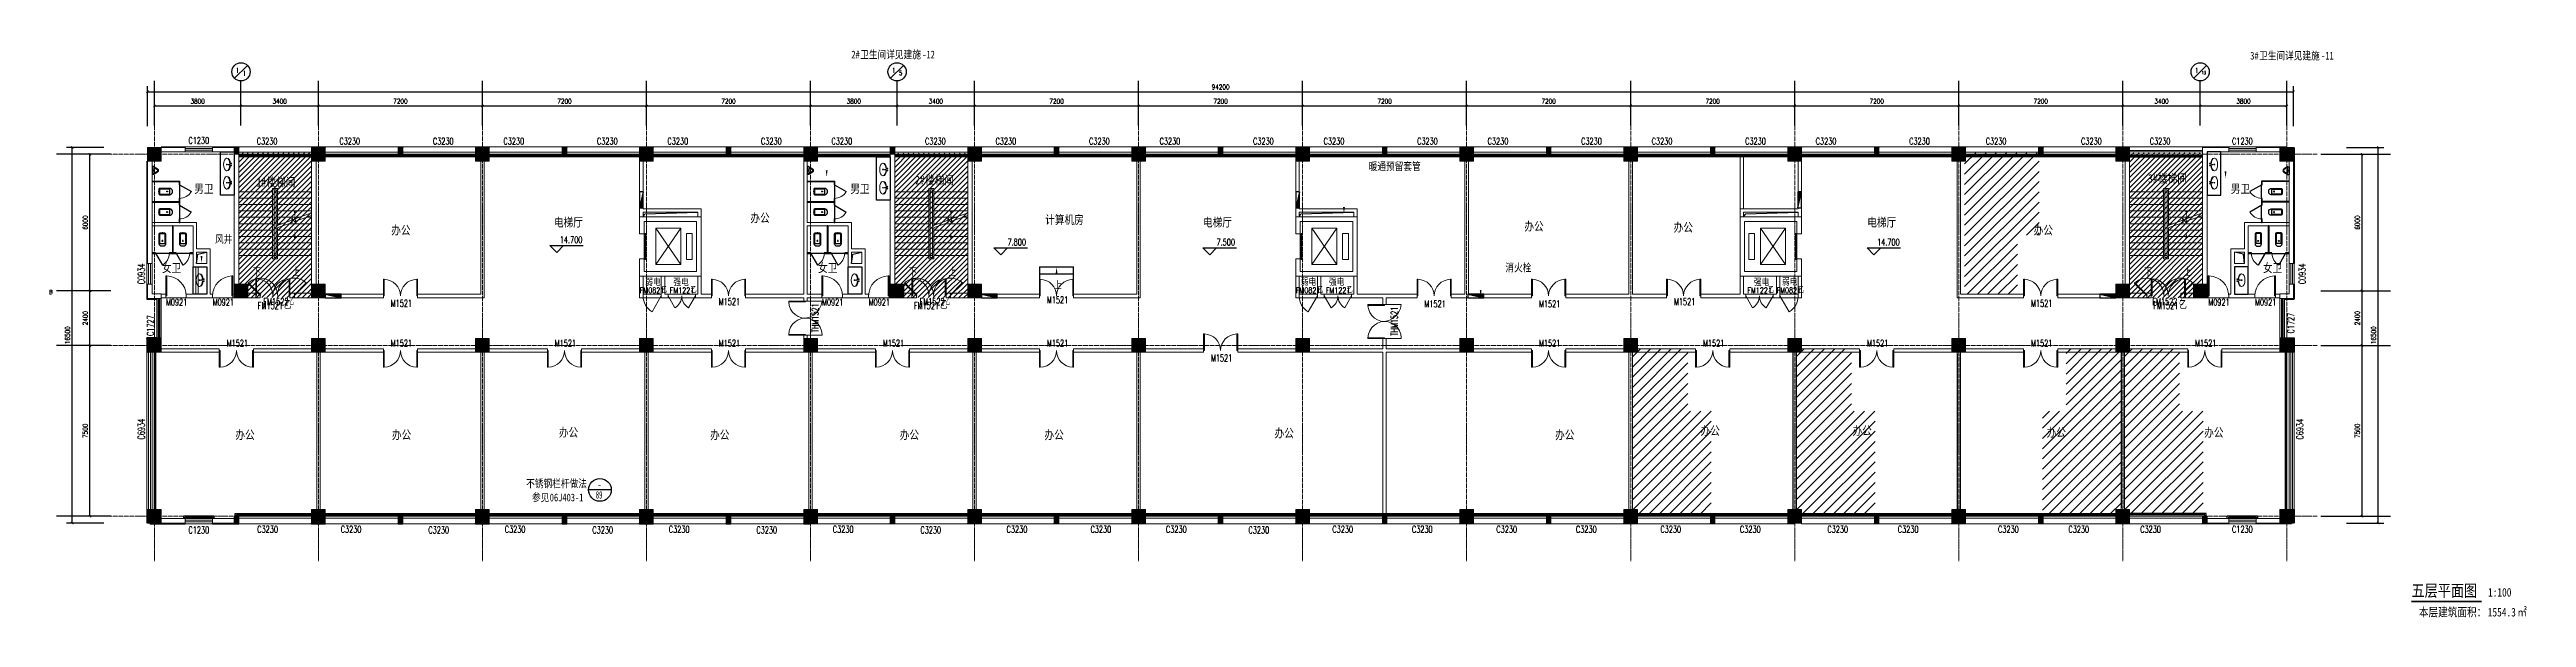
# Model space of a CAD drawing. Header units: millimetres. Extents: x 164760 to 3716174, y -1766400 to 11969.
# Drawn here: x 3476877 to 3585600, y -1619809 to -1594855 of the extents above; entities that cross this region are included whole.
import ezdxf
from ezdxf.enums import TextEntityAlignment as Align

# ---------------------------------------------------------------- set-up
doc = ezdxf.new("R2010")
doc.units = ezdxf.units.MM
doc.header["$LTSCALE"] = 1000
doc.linetypes.add('DASHEDX2', pattern=[1.5, 1, -0.5])
doc.linetypes.add('DOTE', pattern=[2.42, 2, -0.2, 0.02, -0.2])
doc.layers.get('0').update_dxf_attribs({"color": 253, "linetype": 'CONTINUOUS'})
doc.layers.get('Defpoints').update_dxf_attribs({"color": 250, "linetype": 'CONTINUOUS', "lineweight": 0})
for name, color, linetype in [('3', 253, 'CONTINUOUS'), ('AXIS', 253, 'CONTINUOUS'), ('AXIS_TEXT', 253, 'CONTINUOUS'), ('DIM_ELEV', 253, 'CONTINUOUS'), ('DIM_IDEN', 253, 'CONTINUOUS'), ('DIM_LEAD', 253, 'CONTINUOUS'), ('DIM_SYMB', 253, 'CONTINUOUS'), ('LATRINE', 253, 'CONTINUOUS'), ('LVTRY', 253, 'CONTINUOUS'), ('PUB_TEXT', 253, 'CONTINUOUS'), ('SURFACE', 253, 'CONTINUOUS'), ('w-消火栓', 253, 'CONTINUOUS'), ('WINDOW_TEXT', 253, 'CONTINUOUS'), ('家具', 253, 'CONTINUOUS')]:
    doc.layers.add(name, color=color, linetype=linetype)
for name, color, linetype, lineweight in [('COLUMN', 253, 'CONTINUOUS', 0), ('DOTE', 253, 'DOTE', 0), ('FF-FIXT【洁具】', 253, 'CONTINUOUS', 0), ('PUB_HATCH', 253, 'CONTINUOUS', 0), ('STAIR', 253, 'CONTINUOUS', 0), ('WALL', 253, 'CONTINUOUS', 0), ('Wall【墙体】', 253, 'CONTINUOUS', 0), ('WINDOW', 253, 'CONTINUOUS', 0), ('Xline【辅助线】', 253, 'CONTINUOUS', 0)]:
    doc.layers.add(name, color=color, linetype=linetype, lineweight=lineweight)
doc.styles.add('-宋体', font='', dxfattribs={"width": 0.8})
doc.styles.add('_TCH_AXIS', font='COMPLEX', dxfattribs={"bigfont": 'GBCBIG'})
doc.styles.add('_TCH_DIM', font='SIMPLEX', dxfattribs={"bigfont": 'GBCBIG'})
doc.styles.add('_TCH_DIM_T3', font='SIMPLEX', dxfattribs={"width": 0.705882, "bigfont": 'GBCBIG'})
doc.styles.add('_TCH_WINDOW', font='SIMPLEX', dxfattribs={"bigfont": 'GBCBIG'})
doc.styles.get("Standard").update_dxf_attribs({"font": 'GBENOR', "bigfont": 'GBCBIG'})
doc.styles.add('宋体', font='', dxfattribs={"width": 0.7})
doc.styles.get('-宋体').set_extended_font_data('SimSun')
doc.styles.get('宋体').set_extended_font_data('SimSun')
doc.dimstyles.new('_TCH_ARCH&&100', dxfattribs={"dimtxt": 212.5, "dimasz": 100, "dimexe": 250, "dimexo": 300, "dimgap": 100, "dimtad": 1, "dimdec": 0, "dimzin": 0, "dimdsep": 46, "dimtxsty": '_TCH_DIM_T3', "dimblk": 'ARCHTICK', "dimcen": 0.09, "dimclrt": 7, "dimazin": 2, "dimtfac": 1, "dimtdec": 0, "dimtix": 1, "dimtmove": 2, "dimatfit": 3, "dimtolj": 1, "dimtzin": 0, "dimarcsym": 0})
pattern_1 = [(45, (24011, -7950), (-224.5064, 224.5064), [])]

msp = doc.modelspace()

# ---------------------------------------------------------------- texts
at = {"layer": 'AXIS_TEXT', "color": 7, "style": '_TCH_AXIS'}
for s, height, p, p2 in [('1', 218.6, (3485080.7, -1595878.6), (3485174.4, -1595878.6)), ('1', 218.6, (3485385.5, -1596009.8), (3485479.2, -1596009.8)), ('1', 218.6, (3513880.7, -1595878.6), (3513974.4, -1595878.6)), ('5', 191.8, (3514172.6, -1595988.4), (3514300.4, -1595988.4)), ('1', 218.6, (3571080.7, -1595878.6), (3571174.4, -1595878.6)), ('13', 135.29, (3571345.3, -1595943.2), (3571532.1, -1595943.2)), ('B', 177.8, (3476864.4, -1605600.3), (3477008.3, -1605600.3))]:
    msp.add_text(s, height=height, dxfattribs=at).set_placement(p, p2, align=Align.FIT)
at = {"layer": 'PUB_TEXT', "color": 7}
for s, height, style, width, p in [('2#', 339.87, '-宋体', 0.8, (3512073.5, -1595245.8)), ('卫生间详见建施', 339.87, '-宋体', 0.8, (3512462.4, -1595245.8)), ('-12', 339.87, '-宋体', 0.8, (3515184.4, -1595245.8)), ('3#', 339.87, '-宋体', 0.8, (3573475.7, -1595297.9)), ('卫生间详见建施', 339.87, '-宋体', 0.8, (3573864.6, -1595297.9)), ('-11', 339.87, '-宋体', 0.8, (3576586.6, -1595297.9)), ('暖通预留套管', 339.87, '-宋体', 0.8, (3534779.9, -1600156.9)), ('风井', 339.87, '-宋体', 0.8, (3484141.6, -1603357.9)), ('14.700', 297.5, '_TCH_DIM', 0.705882, (3499277.7, -1603361.4)), ('7.800', 297.5, '_TCH_DIM', 0.705882, (3518927.6, -1603466.7)), ('7.500', 297.5, '_TCH_DIM', 0.705882, (3528102, -1603466.7)), ('14.700', 297.5, '_TCH_DIM', 0.705882, (3557098.2, -1603466.7)), ('消火栓', 339.87, '-宋体', 0.8, (3540780, -1604606.7)), ('五层平面图', 528.69, '宋体', 0.8, (3580553.5, -1618891.5)), ('1:100', 377.64, '宋体', 0.8, (3583913, -1618891.5))]:
    msp.add_text(s, height=height, dxfattribs=dict(at, style=style, width=width)).set_placement(p)
at = {"layer": 'PUB_TEXT', "width": 0.8}
for s, height, style, p in [('楼梯间', 377.64, '宋体', (3515308.9, -1600781.5)), ('3#', 377.64, '宋体', (3568993.7, -1600710.6)), ('楼梯间', 377.64, '宋体', (3569425.8, -1600710.6)), ('男卫', 377.64, '宋体', (3483227.7, -1601163)), ('1#', 377.64, '宋体', (3485966.5, -1600875.6)), ('楼梯间', 377.64, '宋体', (3486398.5, -1600875.6)), ('男卫', 377.64, '宋体', (3512027.7, -1601163)), ('2#', 377.64, '宋体', (3514876.8, -1600781.5)), ('男卫', 377.64, '宋体', (3572621.9, -1601163)), ('办公', 377.64, '宋体', (3491877.4, -1602985.4)), ('电梯厅', 377.64, '宋体', (3499019.2, -1602637.5)), ('办公', 377.64, '宋体', (3507642.4, -1602449.1)), ('计算机房', 377.64, '宋体', (3520579.9, -1602524.1)), ('电梯厅', 377.64, '宋体', (3527509.5, -1602637.5)), ('办公', 377.64, '宋体', (3541615.6, -1602815.7)), ('办公', 377.64, '宋体', (3548167.2, -1602860.2)), ('电梯厅', 377.64, '宋体', (3556665.7, -1602637.5)), ('办公', 377.64, '宋体', (3563970.7, -1602985.4)), ('女卫', 377.64, '宋体', (3481811.8, -1604641.6)), ('女卫', 377.64, '宋体', (3510611.8, -1604641.6)), ('女卫', 377.64, '宋体', (3574034.9, -1604641.6)), ('弱电', 302.11, '宋体', (3503022.3, -1605214.8)), ('强电', 302.11, '宋体', (3504258.8, -1605218.4)), ('弱电', 302.11, '宋体', (3531800.5, -1605202.4)), ('强电', 302.11, '宋体', (3533037, -1605206.1)), ('强电', 302.11, '宋体', (3551686.2, -1605217.8)), ('弱电', 302.11, '宋体', (3552924, -1605195.2)), ('办公', 377.64, '宋体', (3485038, -1611975.6)), ('办公', 377.64, '宋体', (3491908.4, -1611975.6)), ('办公', 377.64, '宋体', (3499236.8, -1611867.7)), ('办公', 377.64, '宋体', (3505874.8, -1611975.6)), ('办公', 377.64, '宋体', (3514199.1, -1611976.4)), ('办公', 377.64, '宋体', (3520551.1, -1611976.4)), ('办公', 377.64, '宋体', (3530653.4, -1611902.8)), ('办公', 377.64, '宋体', (3542967.2, -1611976.4)), ('办公', 377.64, '宋体', (3549348.4, -1611794.5)), ('办公', 377.64, '宋体', (3556019.8, -1611794.5)), ('办公', 377.64, '宋体', (3564539.1, -1611870.7)), ('办公', 377.64, '宋体', (3571455.3, -1611870.7)), ('不锈钢栏杆做法', 339.87, '-宋体', (3497798.9, -1614090.7)), ('参见', 339.87, '-宋体', (3498055.7, -1614705.6)), ('06J403-1', 339.87, '-宋体', (3498833.4, -1614705.6)), ('本层建筑面积：', 377.64, '宋体', (3580877.4, -1619763.4)), ('1554.3', 377.64, '宋体', (3583901.9, -1619763.4)), ('㎡', 377.6, '宋体', (3585198.1, -1619763.4))]:
    msp.add_text(s, height=height, dxfattribs=dict(at, style=style)).set_placement(p)
at = {"layer": 'PUB_TEXT', "color": 7, "style": '_TCH_DIM'}
for s, p in [('下', (3485805, -1604819.6)), ('上', (3487540.7, -1604807.7)), ('下', (3514605, -1604819.6)), ('上', (3516340.7, -1604807.7)), ('下', (3568830, -1604819.6)), ('上', (3570565.7, -1604807.7)), ('上', (3520975.7, -1605400.6))]:
    msp.add_text(s, height=337.6, dxfattribs=at).set_placement(p)
at = {"layer": 'PUB_TEXT', "color": 7, "style": '宋体'}
for s, height, width, p, p2 in [('89', 321.87, 0.646957, (3500850.6, -1614582.1), (3501148.4, -1614582.1)), ('-', 351.7, 0.646676, (3500935.1, -1614148.2), (3501097.7, -1614148.2))]:
    msp.add_text(s, height=height, dxfattribs=dict(at, width=width)).set_placement(p, p2, align=Align.FIT)
at = {"layer": 'WINDOW_TEXT', "style": '_TCH_WINDOW', "width": 0.705882}
for s, height, p in [('FM0821', 238, (3502786.5, -1605553)), ('FM1221', 238, (3504102.5, -1605553)), ('FM0821', 238, (3531586.5, -1605553)), ('FM1221', 238, (3532902.5, -1605553)), ('FM1221', 238, (3551402.5, -1605553)), ('FM0821', 238, (3552686.5, -1605553)), ('FM1521', 297.5, (3486020.6, -1606258)), ('FM1521', 297.5, (3514820.6, -1606258)), ('FM1521', 297.5, (3569220.6, -1606258))]:
    msp.add_text(s, height=height, dxfattribs=at).set_placement(p)
at = {"layer": 'WINDOW_TEXT', "style": '_TCH_WINDOW'}
for height, p in [(270.1, (3503730.5, -1605553)), (270.1, (3505014.5, -1605553)), (270.1, (3532530.5, -1605553)), (270.1, (3533814.5, -1605553)), (270.1, (3552314.5, -1605553)), (270.1, (3553630.5, -1605553)), (337.6, (3487160.6, -1606258)), (337.6, (3515960.6, -1606258)), (337.6, (3570360.6, -1606258))]:
    msp.add_text('乙', height=height, dxfattribs=at).set_placement(p)

# ---------------------------------------------------------------- blocks, each defined once
blk = doc.blocks.new('A$C4D690477')
at = {"layer": 'FF-FIXT【洁具】', "color": 252}
for p, q in [((344, 302), (205, 285)), ((205, 285), (205, 267)), ((205, 267), (344, 249))]:
    blk.add_line(p, q, dxfattribs=at)
at = {"layer": 'FF-FIXT【洁具】', "color": 251}
blk.add_circle((145, 277), 16, dxfattribs=at)
at = {"layer": 'FF-FIXT【洁具】', "color": 252}
for centre in [(335, 320), (335, 231)]:
    blk.add_circle(centre, 17.9, dxfattribs=at)
at = {"layer": 'FF-FIXT【洁具】', "color": 181, "extrusion": (0, 0, -1)}
for centre, ratio, start_param, end_param in [((139, 277), 0.5, 4.7828846, 10.9342224), ((158, 277), 0.5310756, 3.0762391, 4.6381068), ((158, 277), 0.5310756, 4.7958155, 6.3485388)]:
    blk.add_ellipse(centre, major_axis=(0, -277), ratio=ratio, start_param=start_param, end_param=end_param, dxfattribs=at)
blk = doc.blocks.new('$lvtry$00000007')
for p, q in [((-170, 0, 0), (170, 0, 0)), ((-170, -61, 0), (-170, 0, 0)), ((-162, -88, 0), (-69, -231, 0)), ((-124, -91, 0), (-43, -216, 0)), ((-116, -76, 0), (116, -76, 0)), ((43, -216, 0), (124, -91, 0)), ((69, -231, 0), (162, -88, 0)), ((170, -61, 0), (170, 0, 0))]:
    blk.add_line(p, q)
blk.add_circle((0, -38, 0), 17.7)
for centre, radius, start, end in [((-120, -61, 0), 50, 180, 213.0863), ((-116, -86, 0), 10, 90, 213.0863), ((0, -191, 0), 80, 210, 330), ((0, -191, 0), 50, 210, 330), ((116, -86, 0), 10, 326.9137, 90), ((120, -61, 0), 50, 326.9137, 0)]:
    blk.add_arc(centre, radius, start, end)
blk = doc.blocks.new('$QC001_5')
blk.add_line((-325, 200), (325, 0))
blk.add_lwpolyline([(325, 0), (325, 200), (-325, 200), (-325, 0)], close=True)
blk.add_solid([(-325, 200), (325, 200), (-325, 200), (325, 0)])
at = {"flags": 1}
for tag in ['UNIT', 'WHAT', 'SPEC']:
    blk.add_attdef(tag, (0, 0), '', height=0.001, dxfattribs=at)
blk = doc.blocks.new('_ArchTick')
at = {"color": 2, "linetype": 'ByBlock', "const_width": 0.4}
blk.add_lwpolyline([(-0.5, -0.5), (0.5, 0.5)], dxfattribs=at)
blk = doc.blocks.new('*D136')
at = {"layer": 'AXIS', "color": 0, "lineweight": -2, "transparency": 16777216}
for p, q in [((3571280, -1598189), (3571280, -1597084)), ((3575080, -1598189), (3575080, -1597084)), ((3571280, -1597334), (3575080, -1597334))]:
    blk.add_line(p, q, dxfattribs=at)
at = {"layer": 'Defpoints', "color": 0, "transparency": 16777216}
for p in [(3575080, -1597334), (3571280, -1598489), (3575080, -1598489)]:
    blk.add_point(p, dxfattribs=at)
at = {"layer": 'AXIS', "color": 0, "lineweight": -2, "transparency": 16777216, "xscale": 100, "yscale": 100, "zscale": 100, "rotation": 180}
blk.add_blockref('_ArchTick', (3571280, -1597334), dxfattribs=at)
at = {"layer": 'AXIS', "color": 0, "lineweight": -2, "transparency": 16777216, "xscale": 100, "yscale": 100, "zscale": 100}
blk.add_blockref('_ArchTick', (3575080, -1597334), dxfattribs=at)
at = {"layer": 'AXIS', "color": 7, "transparency": 16777216, "insert": (3573180, -1597128), "char_height": 212.5, "attachment_point": 5, "style": '_TCH_DIM_T3'}
blk.add_mtext('\\A1;3800', dxfattribs=at)
blk = doc.blocks.new('*D137')
at = {"layer": 'AXIS', "color": 0, "lineweight": -2, "transparency": 16777216}
for p, q in [((3567880, -1598189), (3567880, -1597084)), ((3571280, -1598189), (3571280, -1597084)), ((3567880, -1597334), (3571280, -1597334))]:
    blk.add_line(p, q, dxfattribs=at)
at = {"layer": 'Defpoints', "color": 0, "transparency": 16777216}
for p in [(3571280, -1597334), (3567880, -1598489), (3571280, -1598489)]:
    blk.add_point(p, dxfattribs=at)
at = {"layer": 'AXIS', "color": 0, "lineweight": -2, "transparency": 16777216, "xscale": 100, "yscale": 100, "zscale": 100, "rotation": 180}
blk.add_blockref('_ArchTick', (3567880, -1597334), dxfattribs=at)
at = {"layer": 'AXIS', "color": 0, "lineweight": -2, "transparency": 16777216, "xscale": 100, "yscale": 100, "zscale": 100}
blk.add_blockref('_ArchTick', (3571280, -1597334), dxfattribs=at)
at = {"layer": 'AXIS', "color": 7, "transparency": 16777216, "insert": (3569580, -1597128), "char_height": 212.5, "attachment_point": 5, "style": '_TCH_DIM_T3'}
blk.add_mtext('\\A1;3400', dxfattribs=at)
blk = doc.blocks.new('*D138')
at = {"layer": 'AXIS', "color": 0, "lineweight": -2, "transparency": 16777216}
for p, q in [((3560680, -1598189), (3560680, -1597084)), ((3567880, -1598189), (3567880, -1597084)), ((3560680, -1597334), (3567880, -1597334))]:
    blk.add_line(p, q, dxfattribs=at)
at = {"layer": 'Defpoints', "color": 0, "transparency": 16777216}
for p in [(3567880, -1597334), (3560680, -1598489), (3567880, -1598489)]:
    blk.add_point(p, dxfattribs=at)
at = {"layer": 'AXIS', "color": 0, "lineweight": -2, "transparency": 16777216, "xscale": 100, "yscale": 100, "zscale": 100, "rotation": 180}
blk.add_blockref('_ArchTick', (3560680, -1597334), dxfattribs=at)
at = {"layer": 'AXIS', "color": 0, "lineweight": -2, "transparency": 16777216, "xscale": 100, "yscale": 100, "zscale": 100}
blk.add_blockref('_ArchTick', (3567880, -1597334), dxfattribs=at)
at = {"layer": 'AXIS', "color": 7, "transparency": 16777216, "insert": (3564280, -1597128), "char_height": 212.5, "attachment_point": 5, "style": '_TCH_DIM_T3'}
blk.add_mtext('\\A1;7200', dxfattribs=at)
blk = doc.blocks.new('*D139')
at = {"layer": 'AXIS', "color": 0, "lineweight": -2, "transparency": 16777216}
for p, q in [((3553480, -1598189), (3553480, -1597084)), ((3560680, -1598189), (3560680, -1597084)), ((3553480, -1597334), (3560680, -1597334))]:
    blk.add_line(p, q, dxfattribs=at)
at = {"layer": 'Defpoints', "color": 0, "transparency": 16777216}
for p in [(3560680, -1597334), (3553480, -1598489), (3560680, -1598489)]:
    blk.add_point(p, dxfattribs=at)
at = {"layer": 'AXIS', "color": 0, "lineweight": -2, "transparency": 16777216, "xscale": 100, "yscale": 100, "zscale": 100, "rotation": 180}
blk.add_blockref('_ArchTick', (3553480, -1597334), dxfattribs=at)
at = {"layer": 'AXIS', "color": 0, "lineweight": -2, "transparency": 16777216, "xscale": 100, "yscale": 100, "zscale": 100}
blk.add_blockref('_ArchTick', (3560680, -1597334), dxfattribs=at)
at = {"layer": 'AXIS', "color": 7, "transparency": 16777216, "insert": (3557080, -1597128), "char_height": 212.5, "attachment_point": 5, "style": '_TCH_DIM_T3'}
blk.add_mtext('\\A1;7200', dxfattribs=at)
blk = doc.blocks.new('*D140')
at = {"layer": 'AXIS', "color": 0, "lineweight": -2, "transparency": 16777216}
for p, q in [((3546280, -1598189), (3546280, -1597084)), ((3553480, -1598189), (3553480, -1597084)), ((3546280, -1597334), (3553480, -1597334))]:
    blk.add_line(p, q, dxfattribs=at)
at = {"layer": 'Defpoints', "color": 0, "transparency": 16777216}
for p in [(3553480, -1597334), (3546280, -1598489), (3553480, -1598489)]:
    blk.add_point(p, dxfattribs=at)
at = {"layer": 'AXIS', "color": 0, "lineweight": -2, "transparency": 16777216, "xscale": 100, "yscale": 100, "zscale": 100, "rotation": 180}
blk.add_blockref('_ArchTick', (3546280, -1597334), dxfattribs=at)
at = {"layer": 'AXIS', "color": 0, "lineweight": -2, "transparency": 16777216, "xscale": 100, "yscale": 100, "zscale": 100}
blk.add_blockref('_ArchTick', (3553480, -1597334), dxfattribs=at)
at = {"layer": 'AXIS', "color": 7, "transparency": 16777216, "insert": (3549880, -1597128), "char_height": 212.5, "attachment_point": 5, "style": '_TCH_DIM_T3'}
blk.add_mtext('\\A1;7200', dxfattribs=at)
blk = doc.blocks.new('*D141')
at = {"layer": 'AXIS', "color": 0, "lineweight": -2, "transparency": 16777216}
for p, q in [((3539080, -1598189), (3539080, -1597084)), ((3546280, -1598189), (3546280, -1597084)), ((3539080, -1597334), (3546280, -1597334))]:
    blk.add_line(p, q, dxfattribs=at)
at = {"layer": 'Defpoints', "color": 0, "transparency": 16777216}
for p in [(3546280, -1597334), (3539080, -1598489), (3546280, -1598489)]:
    blk.add_point(p, dxfattribs=at)
at = {"layer": 'AXIS', "color": 0, "lineweight": -2, "transparency": 16777216, "xscale": 100, "yscale": 100, "zscale": 100, "rotation": 180}
blk.add_blockref('_ArchTick', (3539080, -1597334), dxfattribs=at)
at = {"layer": 'AXIS', "color": 0, "lineweight": -2, "transparency": 16777216, "xscale": 100, "yscale": 100, "zscale": 100}
blk.add_blockref('_ArchTick', (3546280, -1597334), dxfattribs=at)
at = {"layer": 'AXIS', "color": 7, "transparency": 16777216, "insert": (3542680, -1597128), "char_height": 212.5, "attachment_point": 5, "style": '_TCH_DIM_T3'}
blk.add_mtext('\\A1;7200', dxfattribs=at)
blk = doc.blocks.new('*D142')
at = {"layer": 'AXIS', "color": 0, "lineweight": -2, "transparency": 16777216}
for p, q in [((3531880, -1598189), (3531880, -1597084)), ((3539080, -1598189), (3539080, -1597084)), ((3531880, -1597334), (3539080, -1597334))]:
    blk.add_line(p, q, dxfattribs=at)
at = {"layer": 'Defpoints', "color": 0, "transparency": 16777216}
for p in [(3539080, -1597334), (3531880, -1598489), (3539080, -1598489)]:
    blk.add_point(p, dxfattribs=at)
at = {"layer": 'AXIS', "color": 0, "lineweight": -2, "transparency": 16777216, "xscale": 100, "yscale": 100, "zscale": 100, "rotation": 180}
blk.add_blockref('_ArchTick', (3531880, -1597334), dxfattribs=at)
at = {"layer": 'AXIS', "color": 0, "lineweight": -2, "transparency": 16777216, "xscale": 100, "yscale": 100, "zscale": 100}
blk.add_blockref('_ArchTick', (3539080, -1597334), dxfattribs=at)
at = {"layer": 'AXIS', "color": 7, "transparency": 16777216, "insert": (3535480, -1597128), "char_height": 212.5, "attachment_point": 5, "style": '_TCH_DIM_T3'}
blk.add_mtext('\\A1;7200', dxfattribs=at)
blk = doc.blocks.new('*D143')
at = {"layer": 'AXIS', "color": 0, "lineweight": -2, "transparency": 16777216}
for p, q in [((3524680, -1598189), (3524680, -1597084)), ((3531880, -1598189), (3531880, -1597084)), ((3524680, -1597334), (3531880, -1597334))]:
    blk.add_line(p, q, dxfattribs=at)
at = {"layer": 'Defpoints', "color": 0, "transparency": 16777216}
for p in [(3531880, -1597334), (3524680, -1598489), (3531880, -1598489)]:
    blk.add_point(p, dxfattribs=at)
at = {"layer": 'AXIS', "color": 0, "lineweight": -2, "transparency": 16777216, "xscale": 100, "yscale": 100, "zscale": 100, "rotation": 180}
blk.add_blockref('_ArchTick', (3524680, -1597334), dxfattribs=at)
at = {"layer": 'AXIS', "color": 0, "lineweight": -2, "transparency": 16777216, "xscale": 100, "yscale": 100, "zscale": 100}
blk.add_blockref('_ArchTick', (3531880, -1597334), dxfattribs=at)
at = {"layer": 'AXIS', "color": 7, "transparency": 16777216, "insert": (3528280, -1597128), "char_height": 212.5, "attachment_point": 5, "style": '_TCH_DIM_T3'}
blk.add_mtext('\\A1;7200', dxfattribs=at)
blk = doc.blocks.new('*D144')
at = {"layer": 'AXIS', "color": 0, "lineweight": -2, "transparency": 16777216}
for p, q in [((3517480, -1598189), (3517480, -1597084)), ((3524680, -1598189), (3524680, -1597084)), ((3517480, -1597334), (3524680, -1597334))]:
    blk.add_line(p, q, dxfattribs=at)
at = {"layer": 'Defpoints', "color": 0, "transparency": 16777216}
for p in [(3524680, -1597334), (3517480, -1598489), (3524680, -1598489)]:
    blk.add_point(p, dxfattribs=at)
at = {"layer": 'AXIS', "color": 0, "lineweight": -2, "transparency": 16777216, "xscale": 100, "yscale": 100, "zscale": 100, "rotation": 180}
blk.add_blockref('_ArchTick', (3517480, -1597334), dxfattribs=at)
at = {"layer": 'AXIS', "color": 0, "lineweight": -2, "transparency": 16777216, "xscale": 100, "yscale": 100, "zscale": 100}
blk.add_blockref('_ArchTick', (3524680, -1597334), dxfattribs=at)
at = {"layer": 'AXIS', "color": 7, "transparency": 16777216, "insert": (3521080, -1597128), "char_height": 212.5, "attachment_point": 5, "style": '_TCH_DIM_T3'}
blk.add_mtext('\\A1;7200', dxfattribs=at)
blk = doc.blocks.new('*D145')
at = {"layer": 'AXIS', "color": 0, "lineweight": -2, "transparency": 16777216}
for p, q in [((3514080, -1598189), (3514080, -1597084)), ((3517480, -1598189), (3517480, -1597084)), ((3514080, -1597334), (3517480, -1597334))]:
    blk.add_line(p, q, dxfattribs=at)
at = {"layer": 'Defpoints', "color": 0, "transparency": 16777216}
for p in [(3517480, -1597334), (3514080, -1598489), (3517480, -1598489)]:
    blk.add_point(p, dxfattribs=at)
at = {"layer": 'AXIS', "color": 0, "lineweight": -2, "transparency": 16777216, "xscale": 100, "yscale": 100, "zscale": 100, "rotation": 180}
blk.add_blockref('_ArchTick', (3514080, -1597334), dxfattribs=at)
at = {"layer": 'AXIS', "color": 0, "lineweight": -2, "transparency": 16777216, "xscale": 100, "yscale": 100, "zscale": 100}
blk.add_blockref('_ArchTick', (3517480, -1597334), dxfattribs=at)
at = {"layer": 'AXIS', "color": 7, "transparency": 16777216, "insert": (3515780, -1597128), "char_height": 212.5, "attachment_point": 5, "style": '_TCH_DIM_T3'}
blk.add_mtext('\\A1;3400', dxfattribs=at)
blk = doc.blocks.new('*D146')
at = {"layer": 'AXIS', "color": 0, "lineweight": -2, "transparency": 16777216}
for p, q in [((3510280, -1598189), (3510280, -1597084)), ((3514080, -1598189), (3514080, -1597084)), ((3510280, -1597334), (3514080, -1597334))]:
    blk.add_line(p, q, dxfattribs=at)
at = {"layer": 'Defpoints', "color": 0, "transparency": 16777216}
for p in [(3514080, -1597334), (3510280, -1598489), (3514080, -1598489)]:
    blk.add_point(p, dxfattribs=at)
at = {"layer": 'AXIS', "color": 0, "lineweight": -2, "transparency": 16777216, "xscale": 100, "yscale": 100, "zscale": 100, "rotation": 180}
blk.add_blockref('_ArchTick', (3510280, -1597334), dxfattribs=at)
at = {"layer": 'AXIS', "color": 0, "lineweight": -2, "transparency": 16777216, "xscale": 100, "yscale": 100, "zscale": 100}
blk.add_blockref('_ArchTick', (3514080, -1597334), dxfattribs=at)
at = {"layer": 'AXIS', "color": 7, "transparency": 16777216, "insert": (3512180, -1597128), "char_height": 212.5, "attachment_point": 5, "style": '_TCH_DIM_T3'}
blk.add_mtext('\\A1;3800', dxfattribs=at)
blk = doc.blocks.new('*D147')
at = {"layer": 'AXIS', "color": 0, "lineweight": -2, "transparency": 16777216}
for p, q in [((3503080, -1598189), (3503080, -1597084)), ((3510280, -1598189), (3510280, -1597084)), ((3503080, -1597334), (3510280, -1597334))]:
    blk.add_line(p, q, dxfattribs=at)
at = {"layer": 'Defpoints', "color": 0, "transparency": 16777216}
for p in [(3510280, -1597334), (3503080, -1598489), (3510280, -1598489)]:
    blk.add_point(p, dxfattribs=at)
at = {"layer": 'AXIS', "color": 0, "lineweight": -2, "transparency": 16777216, "xscale": 100, "yscale": 100, "zscale": 100, "rotation": 180}
blk.add_blockref('_ArchTick', (3503080, -1597334), dxfattribs=at)
at = {"layer": 'AXIS', "color": 0, "lineweight": -2, "transparency": 16777216, "xscale": 100, "yscale": 100, "zscale": 100}
blk.add_blockref('_ArchTick', (3510280, -1597334), dxfattribs=at)
at = {"layer": 'AXIS', "color": 7, "transparency": 16777216, "insert": (3506680, -1597128), "char_height": 212.5, "attachment_point": 5, "style": '_TCH_DIM_T3'}
blk.add_mtext('\\A1;7200', dxfattribs=at)
blk = doc.blocks.new('*D148')
at = {"layer": 'AXIS', "color": 0, "lineweight": -2, "transparency": 16777216}
for p, q in [((3495880, -1598189), (3495880, -1597084)), ((3503080, -1598189), (3503080, -1597084)), ((3495880, -1597334), (3503080, -1597334))]:
    blk.add_line(p, q, dxfattribs=at)
at = {"layer": 'Defpoints', "color": 0, "transparency": 16777216}
for p in [(3503080, -1597334), (3495880, -1598489), (3503080, -1598489)]:
    blk.add_point(p, dxfattribs=at)
at = {"layer": 'AXIS', "color": 0, "lineweight": -2, "transparency": 16777216, "xscale": 100, "yscale": 100, "zscale": 100, "rotation": 180}
blk.add_blockref('_ArchTick', (3495880, -1597334), dxfattribs=at)
at = {"layer": 'AXIS', "color": 0, "lineweight": -2, "transparency": 16777216, "xscale": 100, "yscale": 100, "zscale": 100}
blk.add_blockref('_ArchTick', (3503080, -1597334), dxfattribs=at)
at = {"layer": 'AXIS', "color": 7, "transparency": 16777216, "insert": (3499480, -1597128), "char_height": 212.5, "attachment_point": 5, "style": '_TCH_DIM_T3'}
blk.add_mtext('\\A1;7200', dxfattribs=at)
blk = doc.blocks.new('*D149')
at = {"layer": 'AXIS', "color": 0, "lineweight": -2, "transparency": 16777216}
for p, q in [((3488680, -1598189), (3488680, -1597084)), ((3495880, -1598189), (3495880, -1597084)), ((3488680, -1597334), (3495880, -1597334))]:
    blk.add_line(p, q, dxfattribs=at)
at = {"layer": 'Defpoints', "color": 0, "transparency": 16777216}
for p in [(3495880, -1597334), (3488680, -1598489), (3495880, -1598489)]:
    blk.add_point(p, dxfattribs=at)
at = {"layer": 'AXIS', "color": 0, "lineweight": -2, "transparency": 16777216, "xscale": 100, "yscale": 100, "zscale": 100, "rotation": 180}
blk.add_blockref('_ArchTick', (3488680, -1597334), dxfattribs=at)
at = {"layer": 'AXIS', "color": 0, "lineweight": -2, "transparency": 16777216, "xscale": 100, "yscale": 100, "zscale": 100}
blk.add_blockref('_ArchTick', (3495880, -1597334), dxfattribs=at)
at = {"layer": 'AXIS', "color": 7, "transparency": 16777216, "insert": (3492280, -1597128), "char_height": 212.5, "attachment_point": 5, "style": '_TCH_DIM_T3'}
blk.add_mtext('\\A1;7200', dxfattribs=at)
blk = doc.blocks.new('*D150')
at = {"layer": 'AXIS', "color": 0, "lineweight": -2, "transparency": 16777216}
for p, q in [((3485280, -1598189), (3485280, -1597084)), ((3488680, -1598189), (3488680, -1597084)), ((3485280, -1597334), (3488680, -1597334))]:
    blk.add_line(p, q, dxfattribs=at)
at = {"layer": 'Defpoints', "color": 0, "transparency": 16777216}
for p in [(3488680, -1597334), (3485280, -1598489), (3488680, -1598489)]:
    blk.add_point(p, dxfattribs=at)
at = {"layer": 'AXIS', "color": 0, "lineweight": -2, "transparency": 16777216, "xscale": 100, "yscale": 100, "zscale": 100, "rotation": 180}
blk.add_blockref('_ArchTick', (3485280, -1597334), dxfattribs=at)
at = {"layer": 'AXIS', "color": 0, "lineweight": -2, "transparency": 16777216, "xscale": 100, "yscale": 100, "zscale": 100}
blk.add_blockref('_ArchTick', (3488680, -1597334), dxfattribs=at)
at = {"layer": 'AXIS', "color": 7, "transparency": 16777216, "insert": (3486980, -1597128), "char_height": 212.5, "attachment_point": 5, "style": '_TCH_DIM_T3'}
blk.add_mtext('\\A1;3400', dxfattribs=at)
blk = doc.blocks.new('*D151')
at = {"layer": 'AXIS', "color": 0, "lineweight": -2, "transparency": 16777216}
for p, q in [((3481480, -1598189), (3481480, -1597084)), ((3485280, -1598189), (3485280, -1597084)), ((3481480, -1597334), (3485280, -1597334))]:
    blk.add_line(p, q, dxfattribs=at)
at = {"layer": 'Defpoints', "color": 0, "transparency": 16777216}
for p in [(3485280, -1597334), (3481480, -1598489), (3485280, -1598489)]:
    blk.add_point(p, dxfattribs=at)
at = {"layer": 'AXIS', "color": 0, "lineweight": -2, "transparency": 16777216, "xscale": 100, "yscale": 100, "zscale": 100, "rotation": 180}
blk.add_blockref('_ArchTick', (3481480, -1597334), dxfattribs=at)
at = {"layer": 'AXIS', "color": 0, "lineweight": -2, "transparency": 16777216, "xscale": 100, "yscale": 100, "zscale": 100}
blk.add_blockref('_ArchTick', (3485280, -1597334), dxfattribs=at)
at = {"layer": 'AXIS', "color": 7, "transparency": 16777216, "insert": (3483380, -1597128), "char_height": 212.5, "attachment_point": 5, "style": '_TCH_DIM_T3'}
blk.add_mtext('\\A1;3800', dxfattribs=at)
blk = doc.blocks.new('*D152')
at = {"layer": 'AXIS', "color": 0, "lineweight": -2, "transparency": 16777216}
for p, q in [((3479267, -1599158), (3477622, -1599158)), ((3477872, -1615658), (3477872, -1599158)), ((3479267, -1615658), (3477622, -1615658))]:
    blk.add_line(p, q, dxfattribs=at)
at = {"layer": 'Defpoints', "color": 0, "transparency": 16777216}
for p in [(3477872, -1599158), (3479567, -1599158), (3479567, -1615658)]:
    blk.add_point(p, dxfattribs=at)
at = {"layer": 'AXIS', "color": 0, "lineweight": -2, "transparency": 16777216, "xscale": 100, "yscale": 100, "zscale": 100}
for p, rotation in [((3477872, -1599158), 90), ((3477872, -1615658), 270)]:
    blk.add_blockref('_ArchTick', p, dxfattribs=dict(at, rotation=rotation))
at = {"layer": 'AXIS', "color": 7, "transparency": 16777216, "insert": (3477666, -1607408), "char_height": 212.5, "attachment_point": 5, "rotation": 90, "style": '_TCH_DIM_T3'}
blk.add_mtext('\\A1;16500', dxfattribs=at)
blk = doc.blocks.new('*D153')
at = {"layer": 'AXIS', "color": 0, "lineweight": -2, "transparency": 16777216}
for p, q in [((3577699, -1607858), (3578635, -1607858)), ((3578385, -1615358), (3578385, -1607858)), ((3577699, -1615358), (3578635, -1615358))]:
    blk.add_line(p, q, dxfattribs=at)
at = {"layer": 'Defpoints', "color": 0, "transparency": 16777216}
for p in [(3577399, -1607858), (3578385, -1607858), (3577399, -1615358)]:
    blk.add_point(p, dxfattribs=at)
at = {"layer": 'AXIS', "color": 0, "lineweight": -2, "transparency": 16777216, "xscale": 100, "yscale": 100, "zscale": 100}
for p, rotation in [((3578385, -1607858), 90), ((3578385, -1615358), 270)]:
    blk.add_blockref('_ArchTick', p, dxfattribs=dict(at, rotation=rotation))
at = {"layer": 'AXIS', "color": 7, "transparency": 16777216, "insert": (3578179, -1611608), "char_height": 212.5, "attachment_point": 5, "rotation": 90, "style": '_TCH_DIM_T3'}
blk.add_mtext('\\A1;7500', dxfattribs=at)
blk = doc.blocks.new('*D154')
at = {"layer": 'AXIS', "color": 0, "lineweight": -2, "transparency": 16777216}
for p, q in [((3577699, -1605458), (3578635, -1605458)), ((3578385, -1607858), (3578385, -1605458)), ((3577699, -1607858), (3578635, -1607858))]:
    blk.add_line(p, q, dxfattribs=at)
at = {"layer": 'Defpoints', "color": 0, "transparency": 16777216}
for p in [(3577399, -1605458), (3578385, -1605458), (3577399, -1607858)]:
    blk.add_point(p, dxfattribs=at)
at = {"layer": 'AXIS', "color": 0, "lineweight": -2, "transparency": 16777216, "xscale": 100, "yscale": 100, "zscale": 100}
for p, rotation in [((3578385, -1605458), 90), ((3578385, -1607858), 270)]:
    blk.add_blockref('_ArchTick', p, dxfattribs=dict(at, rotation=rotation))
at = {"layer": 'AXIS', "color": 7, "transparency": 16777216, "insert": (3578179, -1606658), "char_height": 212.5, "attachment_point": 5, "rotation": 90, "style": '_TCH_DIM_T3'}
blk.add_mtext('\\A1;2400', dxfattribs=at)
blk = doc.blocks.new('*D155')
at = {"layer": 'AXIS', "color": 0, "lineweight": -2, "transparency": 16777216}
for p, q in [((3577699, -1599458), (3578635, -1599458)), ((3578385, -1605458), (3578385, -1599458)), ((3577699, -1605458), (3578635, -1605458))]:
    blk.add_line(p, q, dxfattribs=at)
at = {"layer": 'Defpoints', "color": 0, "transparency": 16777216}
for p in [(3577399, -1599458), (3578385, -1599458), (3577399, -1605458)]:
    blk.add_point(p, dxfattribs=at)
at = {"layer": 'AXIS', "color": 0, "lineweight": -2, "transparency": 16777216, "xscale": 100, "yscale": 100, "zscale": 100}
for p, rotation in [((3578385, -1599458), 90), ((3578385, -1605458), 270)]:
    blk.add_blockref('_ArchTick', p, dxfattribs=dict(at, rotation=rotation))
at = {"layer": 'AXIS', "color": 7, "transparency": 16777216, "insert": (3578179, -1602458), "char_height": 212.5, "attachment_point": 5, "rotation": 90, "style": '_TCH_DIM_T3'}
blk.add_mtext('\\A1;6000', dxfattribs=at)
blk = doc.blocks.new('*D156')
at = {"layer": 'AXIS', "color": 0, "lineweight": -2, "transparency": 16777216}
for p, q in [((3577699, -1599158), (3579345, -1599158)), ((3579095, -1615658), (3579095, -1599158)), ((3577699, -1615658), (3579345, -1615658))]:
    blk.add_line(p, q, dxfattribs=at)
at = {"layer": 'Defpoints', "color": 0, "transparency": 16777216}
for p in [(3577399, -1599158), (3579095, -1599158), (3577399, -1615658)]:
    blk.add_point(p, dxfattribs=at)
at = {"layer": 'AXIS', "color": 0, "lineweight": -2, "transparency": 16777216, "xscale": 100, "yscale": 100, "zscale": 100}
for p, rotation in [((3579095, -1599158), 90), ((3579095, -1615658), 270)]:
    blk.add_blockref('_ArchTick', p, dxfattribs=dict(at, rotation=rotation))
at = {"layer": 'AXIS', "color": 7, "transparency": 16777216, "insert": (3578889, -1607408), "char_height": 212.5, "attachment_point": 5, "rotation": 90, "style": '_TCH_DIM_T3'}
blk.add_mtext('\\A1;16500', dxfattribs=at)
blk = doc.blocks.new('*D157')
at = {"layer": 'AXIS', "color": 0, "lineweight": -2, "transparency": 16777216}
for p, q in [((3481180, -1598229), (3481180, -1596459)), ((3481180, -1596709), (3575380, -1596709)), ((3575380, -1598229), (3575380, -1596459))]:
    blk.add_line(p, q, dxfattribs=at)
at = {"layer": 'Defpoints', "color": 0, "transparency": 16777216}
for p in [(3575380, -1596709), (3481180, -1598529), (3575380, -1598529)]:
    blk.add_point(p, dxfattribs=at)
at = {"layer": 'AXIS', "color": 0, "lineweight": -2, "transparency": 16777216, "xscale": 100, "yscale": 100, "zscale": 100, "rotation": 180}
blk.add_blockref('_ArchTick', (3481180, -1596709), dxfattribs=at)
at = {"layer": 'AXIS', "color": 0, "lineweight": -2, "transparency": 16777216, "xscale": 100, "yscale": 100, "zscale": 100}
blk.add_blockref('_ArchTick', (3575380, -1596709), dxfattribs=at)
at = {"layer": 'AXIS', "color": 7, "transparency": 16777216, "insert": (3528280, -1596503), "char_height": 212.5, "attachment_point": 5, "style": '_TCH_DIM_T3'}
blk.add_mtext('\\A1;94200', dxfattribs=at)
blk = doc.blocks.new('*D158')
at = {"layer": 'AXIS', "color": 0, "lineweight": -2, "transparency": 16777216}
for p, q in [((3479337, -1607858), (3478401, -1607858)), ((3478651, -1615358), (3478651, -1607858)), ((3479337, -1615358), (3478401, -1615358))]:
    blk.add_line(p, q, dxfattribs=at)
at = {"layer": 'Defpoints', "color": 0, "transparency": 16777216}
for p in [(3478651, -1607858), (3479637, -1607858), (3479637, -1615358)]:
    blk.add_point(p, dxfattribs=at)
at = {"layer": 'AXIS', "color": 0, "lineweight": -2, "transparency": 16777216, "xscale": 100, "yscale": 100, "zscale": 100}
for p, rotation in [((3478651, -1607858), 90), ((3478651, -1615358), 270)]:
    blk.add_blockref('_ArchTick', p, dxfattribs=dict(at, rotation=rotation))
at = {"layer": 'AXIS', "color": 7, "transparency": 16777216, "insert": (3478444, -1611608), "char_height": 212.5, "attachment_point": 5, "rotation": 90, "style": '_TCH_DIM_T3'}
blk.add_mtext('\\A1;7500', dxfattribs=at)
blk = doc.blocks.new('*D159')
at = {"layer": 'AXIS', "color": 0, "lineweight": -2, "transparency": 16777216}
for p, q in [((3479337, -1605458), (3478401, -1605458)), ((3478651, -1607858), (3478651, -1605458)), ((3479337, -1607858), (3478401, -1607858))]:
    blk.add_line(p, q, dxfattribs=at)
at = {"layer": 'Defpoints', "color": 0, "transparency": 16777216}
for p in [(3478651, -1605458), (3479637, -1605458), (3479637, -1607858)]:
    blk.add_point(p, dxfattribs=at)
at = {"layer": 'AXIS', "color": 0, "lineweight": -2, "transparency": 16777216, "xscale": 100, "yscale": 100, "zscale": 100}
for p, rotation in [((3478651, -1605458), 90), ((3478651, -1607858), 270)]:
    blk.add_blockref('_ArchTick', p, dxfattribs=dict(at, rotation=rotation))
at = {"layer": 'AXIS', "color": 7, "transparency": 16777216, "insert": (3478444, -1606658), "char_height": 212.5, "attachment_point": 5, "rotation": 90, "style": '_TCH_DIM_T3'}
blk.add_mtext('\\A1;2400', dxfattribs=at)
blk = doc.blocks.new('*D160')
at = {"layer": 'AXIS', "color": 0, "lineweight": -2, "transparency": 16777216}
for p, q in [((3479337, -1599458), (3478401, -1599458)), ((3478651, -1605458), (3478651, -1599458)), ((3479337, -1605458), (3478401, -1605458))]:
    blk.add_line(p, q, dxfattribs=at)
at = {"layer": 'Defpoints', "color": 0, "transparency": 16777216}
for p in [(3478651, -1599458), (3479637, -1599458), (3479637, -1605458)]:
    blk.add_point(p, dxfattribs=at)
at = {"layer": 'AXIS', "color": 0, "lineweight": -2, "transparency": 16777216, "xscale": 100, "yscale": 100, "zscale": 100}
for p, rotation in [((3478651, -1599458), 90), ((3478651, -1605458), 270)]:
    blk.add_blockref('_ArchTick', p, dxfattribs=dict(at, rotation=rotation))
at = {"layer": 'AXIS', "color": 7, "transparency": 16777216, "insert": (3478444, -1602458), "char_height": 212.5, "attachment_point": 5, "rotation": 90, "style": '_TCH_DIM_T3'}
blk.add_mtext('\\A1;6000', dxfattribs=at)
blk = doc.blocks.new('$DorLib2D$00000141')
at = {"color": 0}
for points in [[(-0.5, 0), (-0.5, 0.487)], [(-0.475, 0.487), (-0.5, 0.487)], [(-0.475, 0), (-0.475, 0.487)], [(-0.369, 0.473), (-0.475, 0.487)], [(-0.268, 0.435), (-0.369, 0.473)], [(-0.178, 0.377), (-0.268, 0.435)], [(-0.103, 0.3), (-0.178, 0.377)], [(-0.047, 0.208), (-0.103, 0.3)], [(-0.012, 0.107), (-0.047, 0.208)], [(0, 0), (-0.012, 0.107)], [(-0.012, -0.107), (0, 0)], [(0.012, 0.107), (0, 0)], [(0.047, 0.208), (0.012, 0.107)], [(0.103, 0.3), (0.047, 0.208)], [(0.178, 0.377), (0.103, 0.3)], [(0.268, 0.435), (0.178, 0.377)], [(0.369, 0.473), (0.268, 0.435)], [(0.475, 0.487), (0.369, 0.473)], [(0.475, 0), (0.475, 0.487)], [(0.475, 0.487), (0.5, 0.487)], [(0.5, 0), (0.5, 0.487)], [(-0.5, 0), (-0.475, 0)], [(0.5, 0), (0.475, 0)]]:
    blk.add_lwpolyline(points, dxfattribs=at)
at = {"color": 0, "linetype": 'DASHEDX2'}
for points in [[(0, 0), (0.03, -0.122), (0.086, -0.234), (0.165, -0.331), (0.264, -0.408), (0.378, -0.461), (0.5, -0.488)], [(-0.5, 0), (-0.5, -0.488)], [(-0.475, -0.488), (-0.5, -0.488)], [(-0.475, -0.487), (-0.369, -0.473)], [(-0.369, -0.473), (-0.268, -0.435)], [(-0.268, -0.435), (-0.178, -0.377)], [(-0.178, -0.377), (-0.103, -0.3)], [(-0.103, -0.3), (-0.047, -0.208)], [(-0.047, -0.208), (-0.012, -0.107)], [(0.5, 0), (0.5, -0.488)]]:
    blk.add_lwpolyline(points, dxfattribs=at)
blk = doc.blocks.new('$DorLib2D$00000002')
for p, q in [((-0.5, 0), (-0.5, 0.4875)), ((-0.475, 0.4875), (-0.5, 0.4875)), ((-0.5, 0), (-0.475, 0)), ((-0.475, 0), (-0.475, 0.4875)), ((0.475, 0), (0.475, 0.4875)), ((0.475, 0.4875), (0.5, 0.4875)), ((0.5, 0), (0.475, 0)), ((0.5, 0), (0.5, 0.4875))]:
    blk.add_line(p, q)
at = {"lineweight": 13}
for centre, start, end in [((-0.4875, 0), 0, 88.530716), ((0.4875, 0), 91.469284, 180)]:
    blk.add_arc(centre, 0.4875, start, end, dxfattribs=at)
blk = doc.blocks.new('$DorLib2D$00000001')
for p, q in [((0.45, 0.975), (0.5, 0.975)), ((0.45, 0), (0.45, 0.975)), ((0.5, 0), (0.45, 0)), ((0.5, 0), (0.5, 0.975))]:
    blk.add_line(p, q)
at = {"lineweight": 13}
blk.add_arc((0.475, 0), 0.975, 91.46928, 180, dxfattribs=at)
blk = doc.blocks.new('$lvtry$00000200')
for p, q in [((-140, -40, 0), (-140, -480, 0)), ((140, -470, 0), (-140, -470, 0)), ((-110, -40, 0), (-110, -470, 0)), ((100, 0, 0), (-100, 0, 0)), ((100, -30, 0), (-100, -30, 0)), ((-30, -590, 0), (30, -590, 0)), ((110, -470, 0), (110, -40, 0)), ((140, -480, 0), (140, -40, 0))]:
    blk.add_line(p, q)
blk.add_circle((0, -359, 0), 20)
for centre, radius, start, end in [((-100, -40, 0), 40, 90, 180), ((-30, -480, 0), 110, 180, 270), ((-100, -40, 0), 10, 90, 180), ((30, -480, 0), 110, 270, 0), ((100, -40, 0), 40, 0, 90), ((100, -40, 0), 10, 0, 90)]:
    blk.add_arc(centre, radius, start, end)
blk.add_point((0, 0))
blk = doc.blocks.new('$TCHSYS$APDOOR2D')
blk.add_line((0.5, 0), (0, 0.87))
at = {"lineweight": 13}
blk.add_arc((0.5, 0), 1, 120, 180, dxfattribs=at)
blk = doc.blocks.new('$TCHSYS$LDOR22D')
for p, q in [((-0.517, 0.833), (-0.017, 0.833)), ((-0.517, 0.833), (-0.517, 0.667)), ((-0.517, 0.667), (-0.017, 0.667)), ((-0.5, 0.5), (0.5, 0.5)), ((-0.017, 0.833), (-0.017, 0.667)), ((0.017, 0.833), (0.017, 0.667)), ((0.017, 0.833), (0.517, 0.833)), ((0.017, 0.667), (0.517, 0.667)), ((0.517, 0.833), (0.517, 0.667))]:
    blk.add_line(p, q)
blk = doc.blocks.new('$TCHSYS$WIN2D')
for p, q in [((-0.5, 0.5), (0.5, 0.5)), ((-0.5, 0.5), (-0.5, -0.5)), ((0.5, 0.5), (0.5, -0.5)), ((0.5, 0.167), (-0.5, 0.167)), ((0.5, -0.167), (-0.5, -0.167)), ((-0.5, -0.5), (0.5, -0.5))]:
    blk.add_line(p, q)
blk = doc.blocks.new('$WINLIB2D$00000004')
for p, q in [((-0.5, 0.5), (0.5, 0.5)), ((-0.5, 0.5), (-0.5, -0.5)), ((0.5, -0.5), (0.5, 0.5)), ((-0.5, 0.241), (0.5, 0.241)), ((-0.5, -0.5), (0.5, -0.5))]:
    blk.add_line(p, q)
blk = doc.blocks.new('$WINLIB2D$00000005')
for p, q in [((-0.5, 0.5), (0.5, 0.5)), ((-0.5, 0.5), (-0.5, -0.5)), ((0.5, 0.167), (-0.5, 0.167)), ((0.5, 0), (-0.5, 0)), ((0.5, -0.5), (0.5, 0.5)), ((0.5, -0.167), (-0.5, -0.167)), ((-0.5, -0.5), (0.5, -0.5))]:
    blk.add_line(p, q)
blk = doc.blocks.new('$DorLib2D$00000214')
at = {"color": 0}
blk.add_line((0.5, 0), (0, 0.87), dxfattribs=at)
blk.add_arc((0.5, 0), 1, 120, 180, dxfattribs=at)
blk = doc.blocks.new('$DorLib2D$00000215')
at = {"color": 0}
for p, q in [((-0.5, 0), (-0.25, 0.433)), ((0.5, 0), (0.25, 0.433))]:
    blk.add_line(p, q, dxfattribs=at)
for centre, start, end in [((-0.5, 0), 0, 60), ((0.5, 0), 120, 180)]:
    blk.add_arc(centre, 0.5, start, end, dxfattribs=at)
blk = doc.blocks.new('海龙_0918165925')
at = {"layer": 'PUB_HATCH'}
for points in [[(-43300, -300), (-43100, -300), (-43100, 0), (-43300, 0)], [(-47100, -600), (-46500, -600), (-46500, 0), (-47100, 0)], [(-39900, -600), (-39300, -600), (-39300, 0), (-39900, 0)], [(-36100, -300), (-35900, -300), (-35900, 0), (-36100, 0)], [(-32700, -600), (-32100, -600), (-32100, 0), (-32700, 0)], [(-28900, -300), (-28700, -300), (-28700, 0), (-28900, 0)], [(-25500, -600), (-24900, -600), (-24900, 0), (-25500, 0)], [(-21700, -300), (-21500, -300), (-21500, 0), (-21700, 0)], [(-18300, -600), (-17700, -600), (-17700, 0), (-18300, 0)], [(-14500, -300), (-14300, -300), (-14300, 0), (-14500, 0)], [(-11100, -600), (-10500, -600), (-10500, 0), (-11100, 0)], [(-7300, -300), (-7100, -300), (-7100, 0), (-7300, 0)], [(-3900, -600), (-3300, -600), (-3300, 0), (-3900, 0)], [(-100, -300), (100, -300), (100, 0), (-100, 0)], [(3300, -600), (3900, -600), (3900, 0), (3300, 0)], [(7100, -300), (7300, -300), (7300, 0), (7100, 0)], [(10500, -600), (11100, -600), (11100, 0), (10500, 0)], [(14300, -300), (14500, -300), (14500, 0), (14300, 0)], [(17700, -600), (18300, -600), (18300, 0), (17700, 0)], [(21500, -300), (21700, -300), (21700, 0), (21500, 0)], [(24900, -600), (25500, -600), (25500, 0), (24900, 0)], [(28700, -300), (28900, -300), (28900, 0), (28700, 0)], [(32100, -600), (32700, -600), (32700, 0), (32100, 0)], [(35900, -300), (36100, -300), (36100, 0), (35900, 0)], [(39300, -600), (39900, -600), (39900, 0), (39300, 0)], [(46500, -600), (47100, -600), (47100, 0), (46500, 0)], [(-43300, -6600), (-42700, -6600), (-42700, -6000), (-43300, -6000)], [(-39900, -6600), (-39300, -6600), (-39300, -6000), (-39900, -6000)], [(-14500, -6600), (-13900, -6600), (-13900, -6000), (-14500, -6000)], [(-11100, -6600), (-10500, -6600), (-10500, -6000), (-11100, -6000)], [(39300, -6600), (39900, -6600), (39900, -6000), (39300, -6000)], [(42700, -6600), (43300, -6600), (43300, -6000), (42700, -6000)], [(-47100, -9000), (-46500, -9000), (-46500, -8400), (-47100, -8400)], [(-39900, -9000), (-39300, -9000), (-39300, -8400), (-39900, -8400)], [(-32700, -9000), (-32100, -9000), (-32100, -8400), (-32700, -8400)], [(-25500, -9000), (-24900, -9000), (-24900, -8400), (-25500, -8400)], [(-18300, -9000), (-17700, -9000), (-17700, -8400), (-18300, -8400)], [(-11100, -9000), (-10500, -9000), (-10500, -8400), (-11100, -8400)], [(-3900, -9000), (-3300, -9000), (-3300, -8400), (-3900, -8400)], [(3300, -9000), (3900, -9000), (3900, -8400), (3300, -8400)], [(10500, -9000), (11100, -9000), (11100, -8400), (10500, -8400)], [(17700, -9000), (18300, -9000), (18300, -8400), (17700, -8400)], [(24900, -9000), (25500, -9000), (25500, -8400), (24900, -8400)], [(32100, -9000), (32700, -9000), (32700, -8400), (32100, -8400)], [(39300, -9000), (39900, -9000), (39900, -8400), (39300, -8400)], [(46500, -9000), (47100, -9000), (47100, -8400), (46500, -8400)], [(-47100, -16500), (-46500, -16500), (-46500, -15900), (-47100, -15900)], [(-43300, -16500), (-43100, -16500), (-43100, -16200), (-43300, -16200)], [(-39900, -16500), (-39300, -16500), (-39300, -15900), (-39900, -15900)], [(-36100, -16500), (-35900, -16500), (-35900, -16200), (-36100, -16200)], [(-32700, -16500), (-32100, -16500), (-32100, -15900), (-32700, -15900)], [(-28900, -16500), (-28700, -16500), (-28700, -16200), (-28900, -16200)], [(-25500, -16500), (-24900, -16500), (-24900, -15900), (-25500, -15900)], [(-21700, -16500), (-21500, -16500), (-21500, -16200), (-21700, -16200)], [(-18300, -16500), (-17700, -16500), (-17700, -15900), (-18300, -15900)], [(-14300, -16200), (-14500, -16200), (-14500, -16500), (-14300, -16500)], [(-11100, -16500), (-10500, -16500), (-10500, -15900), (-11100, -15900)], [(-7100, -16200), (-7300, -16200), (-7300, -16500), (-7100, -16500)], [(-3900, -16500), (-3300, -16500), (-3300, -15900), (-3900, -15900)], [(100, -16200), (-100, -16200), (-100, -16500), (100, -16500)], [(3300, -16500), (3900, -16500), (3900, -15900), (3300, -15900)], [(7300, -16200), (7100, -16200), (7100, -16500), (7300, -16500)], [(10500, -16500), (11100, -16500), (11100, -15900), (10500, -15900)], [(14500, -16200), (14300, -16200), (14300, -16500), (14500, -16500)], [(17700, -16500), (18300, -16500), (18300, -15900), (17700, -15900)], [(21700, -16200), (21500, -16200), (21500, -16500), (21700, -16500)], [(24900, -16500), (25500, -16500), (25500, -15900), (24900, -15900)], [(28900, -16200), (28700, -16200), (28700, -16500), (28900, -16500)], [(32100, -16500), (32700, -16500), (32700, -15900), (32100, -15900)], [(36100, -16200), (35900, -16200), (35900, -16500), (36100, -16500)], [(39300, -16500), (39900, -16500), (39900, -15900), (39300, -15900)], [(43300, -16200), (43100, -16200), (43100, -16500), (43300, -16500)], [(46500, -16500), (47100, -16500), (47100, -15900), (46500, -15900)]]:
    blk.add_hatch(color=256, dxfattribs=at).paths.add_polyline_path(points)
at = {"layer": 'COLUMN'}
for p, q in [((-46500, 0), (-47100, 0)), ((-47100, 0), (-47100, -600)), ((-47100, -600), (-46500, -600)), ((-46500, -600), (-46500, 0)), ((-39300, 0), (-39900, 0)), ((-39900, -300), (-39900, -600)), ((-39900, -600), (-39300, -600)), ((-39300, -600), (-39300, -300)), ((-32100, 0), (-32700, 0)), ((-32700, -300), (-32700, -600)), ((-32700, -600), (-32100, -600)), ((-32100, -600), (-32100, -300)), ((-24900, 0), (-25500, 0)), ((-25500, -300), (-25500, -600)), ((-25500, -600), (-24900, -600)), ((-24900, -600), (-24900, -300)), ((-17700, 0), (-18300, 0)), ((-18300, -300), (-18300, -600)), ((-18300, -600), (-17700, -600)), ((-17700, -600), (-17700, -300)), ((-10500, 0), (-11100, 0)), ((-11100, -300), (-11100, -600)), ((-11100, -600), (-10500, -600)), ((-10500, -600), (-10500, -300)), ((-3300, 0), (-3900, 0)), ((-3900, -300), (-3900, -600)), ((-3900, -600), (-3300, -600)), ((-3300, -600), (-3300, -300)), ((3900, 0), (3300, 0)), ((3300, -300), (3300, -600)), ((3300, -600), (3900, -600)), ((3900, -600), (3900, -300)), ((11100, 0), (10500, 0)), ((10500, -300), (10500, -600)), ((10500, -600), (11100, -600)), ((11100, -600), (11100, -300)), ((18300, 0), (17700, 0)), ((17700, -300), (17700, -600)), ((17700, -600), (18300, -600)), ((18300, -600), (18300, -300)), ((25500, 0), (24900, 0)), ((24900, -300), (24900, -600)), ((24900, -600), (25500, -600)), ((25500, -600), (25500, -300)), ((32700, 0), (32100, 0)), ((32100, -300), (32100, -600)), ((32100, -600), (32700, -600)), ((32700, -600), (32700, -300)), ((39900, 0), (39300, 0)), ((39300, -300), (39300, -600)), ((39300, -600), (39900, -600)), ((39900, -600), (39900, 0)), ((47100, 0), (46500, 0)), ((46500, 0), (46500, -600)), ((46500, -600), (47100, -600)), ((47100, -600), (47100, 0)), ((-42700, -6000), (-43300, -6000)), ((-43300, -6000), (-43300, -6600)), ((-42700, -6600), (-42700, -6000)), ((-39300, -6000), (-39900, -6000)), ((-39900, -6000), (-39900, -6600)), ((-39300, -6600), (-39300, -6000)), ((-13900, -6000), (-14500, -6000)), ((-14500, -6000), (-14500, -6600)), ((-13900, -6600), (-13900, -6000)), ((-10500, -6000), (-11100, -6000)), ((-11100, -6000), (-11100, -6600)), ((-10500, -6600), (-10500, -6000)), ((39900, -6000), (39300, -6000)), ((39300, -6000), (39300, -6600)), ((39900, -6600), (39900, -6000)), ((43300, -6000), (42700, -6000)), ((42700, -6000), (42700, -6600)), ((43300, -6600), (43300, -6000)), ((-43300, -6600), (-42700, -6600)), ((-39900, -6600), (-39300, -6600)), ((-14500, -6600), (-13900, -6600)), ((-11100, -6600), (-10500, -6600)), ((39300, -6600), (39900, -6600)), ((42700, -6600), (43300, -6600)), ((-46500, -8400), (-47100, -8400)), ((-47100, -8400), (-47100, -9000)), ((-46500, -9000), (-46500, -8400)), ((-39300, -8400), (-39900, -8400)), ((-39900, -8400), (-39900, -9000)), ((-39300, -9000), (-39300, -8400)), ((-32100, -8400), (-32700, -8400)), ((-32700, -8400), (-32700, -9000)), ((-32100, -9000), (-32100, -8400)), ((-24900, -8400), (-25500, -8400)), ((-25500, -8400), (-25500, -9000)), ((-24900, -9000), (-24900, -8400)), ((-17700, -8400), (-18300, -8400)), ((-18300, -8400), (-18300, -9000)), ((-17700, -9000), (-17700, -8400)), ((-10500, -8400), (-11100, -8400)), ((-11100, -8400), (-11100, -9000)), ((-10500, -9000), (-10500, -8400)), ((-3300, -8400), (-3900, -8400)), ((-3900, -8400), (-3900, -9000)), ((-3300, -9000), (-3300, -8400)), ((3900, -8400), (3300, -8400)), ((3300, -8400), (3300, -9000)), ((3900, -9000), (3900, -8400)), ((11100, -8400), (10500, -8400)), ((10500, -8400), (10500, -9000)), ((11100, -9000), (11100, -8400)), ((18300, -8400), (17700, -8400)), ((17700, -8400), (17700, -9000)), ((18300, -9000), (18300, -8400)), ((25500, -8400), (24900, -8400)), ((24900, -8400), (24900, -9000)), ((25500, -9000), (25500, -8400)), ((32700, -8400), (32100, -8400)), ((32100, -8400), (32100, -9000)), ((32700, -9000), (32700, -8400)), ((39900, -8400), (39300, -8400)), ((39300, -8400), (39300, -9000)), ((39900, -9000), (39900, -8400)), ((47100, -8400), (46500, -8400)), ((46500, -8400), (46500, -9000)), ((47100, -9000), (47100, -8400)), ((-47100, -9000), (-46500, -9000)), ((-39900, -9000), (-39300, -9000)), ((-32700, -9000), (-32100, -9000)), ((-25500, -9000), (-24900, -9000)), ((-18300, -9000), (-17700, -9000)), ((-11100, -9000), (-10500, -9000)), ((-3900, -9000), (-3300, -9000)), ((3300, -9000), (3900, -9000)), ((10500, -9000), (11100, -9000)), ((17700, -9000), (18300, -9000)), ((24900, -9000), (25500, -9000)), ((32100, -9000), (32700, -9000)), ((39300, -9000), (39900, -9000)), ((46500, -9000), (47100, -9000)), ((-46500, -15900), (-47100, -15900)), ((-47100, -15900), (-47100, -16500)), ((-46500, -16500), (-46500, -15900)), ((-39300, -15900), (-39900, -15900)), ((-39900, -15900), (-39900, -16200)), ((-39300, -16200), (-39300, -15900)), ((-32100, -15900), (-32700, -15900)), ((-32700, -15900), (-32700, -16200)), ((-32100, -16200), (-32100, -15900)), ((-24900, -15900), (-25500, -15900)), ((-25500, -15900), (-25500, -16200)), ((-24900, -16200), (-24900, -15900)), ((-17700, -15900), (-18300, -15900)), ((-18300, -15900), (-18300, -16200)), ((-17700, -16200), (-17700, -15900)), ((-10500, -15900), (-11100, -15900)), ((-11100, -15900), (-11100, -16200)), ((-10500, -16200), (-10500, -15900)), ((-3300, -15900), (-3900, -15900)), ((-3900, -15900), (-3900, -16200)), ((-3300, -16200), (-3300, -15900)), ((3900, -15900), (3300, -15900)), ((3300, -15900), (3300, -16200)), ((3900, -16200), (3900, -15900)), ((11100, -15900), (10500, -15900)), ((10500, -15900), (10500, -16200)), ((11100, -16200), (11100, -15900)), ((18300, -15900), (17700, -15900)), ((17700, -15900), (17700, -16200)), ((18300, -16200), (18300, -15900)), ((25500, -15900), (24900, -15900)), ((24900, -15900), (24900, -16200)), ((25500, -16200), (25500, -15900)), ((32700, -15900), (32100, -15900)), ((32100, -15900), (32100, -16200)), ((32700, -16200), (32700, -15900)), ((39900, -15900), (39300, -15900)), ((39300, -15900), (39300, -16200)), ((39900, -16200), (39900, -15900)), ((47100, -15900), (46500, -15900)), ((46500, -15900), (46500, -16500)), ((47100, -16500), (47100, -15900)), ((-47100, -16500), (-46500, -16500)), ((-39900, -16500), (-39300, -16500)), ((-32700, -16500), (-32100, -16500)), ((-25500, -16500), (-24900, -16500)), ((-18300, -16500), (-17700, -16500)), ((-11100, -16500), (-10500, -16500)), ((-3900, -16500), (-3300, -16500)), ((3300, -16500), (3900, -16500)), ((10500, -16500), (11100, -16500)), ((17700, -16500), (18300, -16500)), ((24900, -16500), (25500, -16500)), ((32100, -16500), (32700, -16500)), ((39300, -16500), (39900, -16500)), ((46500, -16500), (47100, -16500))]:
    blk.add_line(p, q, dxfattribs=at)
blk = doc.blocks.new('海龙0506173763')
at = {"layer": 'Xline【辅助线】'}
for points in [[(-733, 17), (-750, 0), (-1280, 530), (-1263, 547)], [(733, 17), (750, 0), (1280, 530), (1263, 547)]]:
    blk.add_lwpolyline(points, close=True, dxfattribs=at)
at = {"layer": 'Xline【辅助线】', "color": 8}
for centre, start, end in [((-745, 12), 359.1011, 135.91074), ((745, 12), 44.08926, 180.8989)]:
    blk.add_arc(centre, 745, start, end, dxfattribs=at)
blk = doc.blocks.new('海龙0506194425')
at = {"layer": 'WALL'}
for p, q in [((-650, 200), (-1400, 200)), ((-1400, 0), (-650, 0)), ((-650, 0), (-650, 200)), ((1400, 200), (850, 200)), ((850, 200), (850, 0)), ((850, 0), (1400, 0))]:
    blk.add_line(p, q, dxfattribs=at)
at = {"layer": 'Xline【辅助线】'}
blk.add_blockref('海龙0506173763', (100, 100), dxfattribs=at)
blk = doc.blocks.new('海龙0506194634')
at = {"layer": 'Xline【辅助线】', "xscale": -1}
blk.add_blockref('海龙0506194425', (0, 325), dxfattribs=at)
at = {"layer": 'WINDOW_TEXT', "style": '_TCH_WINDOW', "width": 0.705882}
for s, height, p in [('FM1522', 297.5, (-715, 0)), ('乙', 298, (425, 0))]:
    blk.add_text(s, height=height, dxfattribs=at).set_placement(p)
blk = doc.blocks.new('海龙0506195994')
at = {"layer": 'Xline【辅助线】'}
blk.add_blockref('海龙0506194425', (0, 325), dxfattribs=at)
at = {"layer": 'WINDOW_TEXT', "style": '_TCH_WINDOW', "width": 0.705882}
for s, height, p in [('FM1522', 297.5, (-405, 0)), ('乙', 298, (771, 0))]:
    blk.add_text(s, height=height, dxfattribs=at).set_placement(p)
blk = doc.blocks.new('海龙0927230683')
at = {"layer": 'Xline【辅助线】'}
h = blk.add_hatch(dxfattribs=at)
h.set_pattern_fill('ANSI31', color=256, scale=100)
h.set_pattern_definition([(45, (-2534123.11, 1381798.68), (-112.2532015, 112.2532015), [])])
h.paths.add_polyline_path([(-42175, 1583), (-38975, 1583), (-38975, 7948), (-42175, 7948)])
h = blk.add_hatch(dxfattribs=at)
h.set_pattern_fill('ANSI31', color=256, scale=100)
h.set_pattern_definition([(45, (-2505323.11, 1381798.68), (-112.2532015, 112.2532015), [])])
h.paths.add_polyline_path([(-13375, 1583), (-10175, 1583), (-10175, 7924), (-13375, 7924)])
h = blk.add_hatch(dxfattribs=at)
h.set_pattern_fill('ANSI31', color=256, scale=100)
h.set_pattern_definition([(45, (31546.97, -50490.94), (-224.5064, 224.5064), [])])
h.paths.add_polyline_path([(36850, 7950), (36825, 7950), (33582, 7950), (33582, 1732), (35902, 1732), (35902, 4334), (36850, 4334)])
h = blk.add_hatch(dxfattribs=at)
h.set_pattern_fill('ANSI31', color=256, scale=100)
h.set_pattern_definition([(45, (-2451123.11, 1381798.68), (-112.2532015, 112.2532015), [])])
h.paths.add_polyline_path([(40825, 1583), (44025, 1576), (44025, 7941), (40825, 7948)])
h = blk.add_hatch(dxfattribs=at)
h.set_pattern_fill('ANSI31', color=256, scale=100)
h.set_pattern_definition([(45, (2424.97, -7950), (-224.5064, 224.5064), [])])
h.paths.add_polyline_path([(22465, -3403), (21430, -3403), (21430, -668), (19000, -668), (19000, -7950), (22465, -7935)])
h = blk.add_hatch(dxfattribs=at)
h.set_pattern_fill('ANSI31', color=256, scale=100)
h.set_pattern_definition([(45, (9609.97, -7950), (-224.5064, 224.5064), [])])
h.paths.add_polyline_path([(29650, -3403), (28615, -3403), (28615, -668), (26185, -668), (26185, -7950), (29650, -7935)])
h = blk.add_hatch(dxfattribs=at)
h.set_pattern_fill('ANSI31', color=256, scale=100)
h.set_pattern_definition(pattern_1)
h.paths.add_polyline_path([(36999, -3403), (38034, -3403), (38034, -668), (40464, -668), (40464, -7950), (36999, -7935)])
h = blk.add_hatch(dxfattribs=at)
h.set_pattern_fill('ANSI31', color=256, scale=100)
h.set_pattern_definition(pattern_1)
h.paths.add_polyline_path([(44051, -3403), (43016, -3403), (43016, -668), (40586, -668), (40586, -7950), (44051, -7935)])
for p, q in [((23725, 5482), (23725, 7882)), ((23875, 5482), (23875, 7882)), ((-44051, 1732), (-44051, 2932)), ((-43951, 1732), (-43951, 2932)), ((-42425, 1582), (-42425, 1732)), ((-42425, 1732), (-42375, 1732)), ((-42425, 1582), (-42375, 1582)), ((23800, 1581), (23975, 1581)), ((26065, -7718), (26065, -818)), ((26185, -7718), (26185, -818)), ((33265, -7785), (33265, -885)), ((33385, -7785), (33385, -885)), ((40465, -7650), (40465, -750)), ((40585, -7650), (40585, -750))]:
    blk.add_line(p, q, dxfattribs=at)
at = {"layer": 'Wall【墙体】'}
for name, p in [('海龙0506194634', (-40375, 1257)), ('海龙0506194634', (-11575, 1257)), ('海龙0506195994', (42225, 1257))]:
    blk.add_blockref(name, p, dxfattribs=at)

# ---------------------------------------------------------------- dimensions: what is measured, and where the dimension line sits
at = {"layer": 'AXIS'}
for p1, p2, distance, picture, middle in [((3481180, -1598528.9), (3575380, -1598528.9), 1819.8, '*D157', (3528280, -1596502.8)), ((3481480, -1598489.5), (3485280, -1598489.5), 1155.3, '*D151', (3483380, -1597127.9)), ((3485280, -1598489.5), (3488680, -1598489.5), 1155.3, '*D150', (3486980, -1597127.9)), ((3488680, -1598489.5), (3495880, -1598489.5), 1155.3, '*D149', (3492280, -1597127.9)), ((3495880, -1598489.5), (3503080, -1598489.5), 1155.3, '*D148', (3499480, -1597127.9)), ((3503080, -1598489.5), (3510280, -1598489.5), 1155.3, '*D147', (3506680, -1597127.9)), ((3510280, -1598489.5), (3514080, -1598489.5), 1155.3, '*D146', (3512180, -1597127.9)), ((3514080, -1598489.5), (3517480, -1598489.5), 1155.3, '*D145', (3515780, -1597127.9)), ((3517480, -1598489.5), (3524680, -1598489.5), 1155.3, '*D144', (3521080, -1597127.9)), ((3524680, -1598489.5), (3531880, -1598489.5), 1155.3, '*D143', (3528280, -1597127.9)), ((3531880, -1598489.5), (3539080, -1598489.5), 1155.3, '*D142', (3535480, -1597127.9)), ((3539080, -1598489.5), (3546280, -1598489.5), 1155.3, '*D141', (3542680, -1597127.9)), ((3546280, -1598489.5), (3553480, -1598489.5), 1155.3, '*D140', (3549880, -1597127.9)), ((3553480, -1598489.5), (3560680, -1598489.5), 1155.3, '*D139', (3557080, -1597127.9)), ((3560680, -1598489.5), (3567880, -1598489.5), 1155.3, '*D138', (3564280, -1597127.9)), ((3567880, -1598489.5), (3571280, -1598489.5), 1155.3, '*D137', (3569580, -1597127.9)), ((3571280, -1598489.5), (3575080, -1598489.5), 1155.3, '*D136', (3573180, -1597127.9)), ((3479567.2, -1615658), (3479567.2, -1599158), 1695.5, '*D152', (3477665.5, -1607408)), ((3577399.3, -1615658), (3577399.3, -1599158), -1695.5, '*D156', (3578888.5, -1607408)), ((3479636.8, -1605458), (3479636.8, -1599458), 986.2, '*D160', (3478444.4, -1602458)), ((3577399.3, -1605458), (3577399.3, -1599458), -986.2, '*D155', (3578179.2, -1602458)), ((3479636.8, -1607858), (3479636.8, -1605458), 986.2, '*D159', (3478444.4, -1606658)), ((3577399.3, -1607858), (3577399.3, -1605458), -986.2, '*D154', (3578179.2, -1606658)), ((3479636.8, -1615358), (3479636.8, -1607858), 986.2, '*D158', (3478444.4, -1611608)), ((3577399.3, -1615358), (3577399.3, -1607858), -986.2, '*D153', (3578179.2, -1611608))]:
    dim = msp.add_aligned_dim(p1=p1, p2=p2, distance=distance, dimstyle='_TCH_ARCH&&100', dxfattribs=at)
    dim.commit()
    dim.dimension.update_dxf_attribs({"geometry": picture, "text_midpoint": middle})

# ---------------------------------------------------------------- linework, layer by layer
for p, q in [((3520330, -1604408), (3521830, -1604408)), ((3520330, -1604408), (3520330, -1605608)), ((3520330, -1604708), (3521830, -1604708)), ((3521830, -1605608), (3521830, -1604408))]:
    msp.add_line(p, q)
at = {"layer": '3'}
for p, q in [((3488380, -1599518), (3485180, -1599518)), ((3488380, -1599578), (3485180, -1599578)), ((3495580, -1599518), (3488980, -1599518)), ((3495580, -1599578), (3488980, -1599578)), ((3502780, -1599518), (3496180, -1599518)), ((3502780, -1599578), (3496180, -1599578)), ((3509980, -1599518), (3503380, -1599518)), ((3509980, -1599578), (3503380, -1599578)), ((3513780, -1599518), (3510580, -1599518)), ((3513780, -1599578), (3510580, -1599578)), ((3517180, -1599518), (3513980, -1599518)), ((3517180, -1599578), (3513980, -1599578)), ((3524380, -1599518), (3517780, -1599518)), ((3524380, -1599578), (3517780, -1599578)), ((3531580, -1599518), (3524980, -1599518)), ((3531580, -1599578), (3524980, -1599578)), ((3538780, -1599518), (3532180, -1599518)), ((3538780, -1599578), (3532180, -1599578)), ((3545980, -1599518), (3539380, -1599518)), ((3545980, -1599578), (3539380, -1599578)), ((3553180, -1599518), (3546580, -1599518)), ((3553180, -1599578), (3546580, -1599578)), ((3560380, -1599518), (3553780, -1599518)), ((3560380, -1599578), (3553780, -1599578)), ((3567580, -1599518), (3560980, -1599518)), ((3567580, -1599578), (3560980, -1599578)), ((3568180, -1599518), (3571380, -1599518)), ((3568180, -1599578), (3571380, -1599578)), ((3481480, -1615058), (3481480, -1608158)), ((3481540, -1615058), (3481540, -1608158)), ((3575020, -1615058), (3575020, -1608158)), ((3575080, -1615058), (3575080, -1608158))]:
    msp.add_line(p, q, dxfattribs=at)
for points in [[(3502930, -1602208), (3503004, -1602071.8), (3505330, -1602008)], [(3531730, -1602208), (3531805.8, -1602078.2), (3534130, -1602008)], [(3551230, -1602208), (3551330.1, -1602078.6), (3553630, -1602008)], [(3483330.5, -1604258), (3483387.4, -1603843.6), (3483780.5, -1603758)], [(3512080.2, -1604258), (3512137.1, -1603843.6), (3512530.2, -1603758)], [(3573229.5, -1604258), (3573172.6, -1603843.6), (3572779.5, -1603758)], [(3482770, -1615458), (3482770, -1615338), (3484090, -1615338), (3484090, -1615458)], [(3482830, -1615458), (3482830, -1615398), (3484030, -1615398), (3484030, -1615458)], [(3485020, -1615358), (3485020, -1615238), (3488380, -1615238)], [(3485080, -1615358), (3485080, -1615298), (3488380, -1615298)], [(3488980, -1615238), (3495580, -1615238)], [(3488980, -1615298), (3495580, -1615298)], [(3496180, -1615238), (3502780, -1615238)], [(3496180, -1615298), (3502780, -1615298)], [(3503380, -1615238), (3509980, -1615238)], [(3503380, -1615298), (3509980, -1615298)], [(3510580, -1615238), (3517180, -1615238)], [(3510580, -1615298), (3517180, -1615298)], [(3517780, -1615238), (3524380, -1615238)], [(3517780, -1615298), (3524380, -1615298)], [(3524980, -1615238), (3531580, -1615238)], [(3524980, -1615298), (3531580, -1615298)], [(3532180, -1615238), (3538780, -1615238)], [(3532180, -1615298), (3538780, -1615298)], [(3539380, -1615238), (3545980, -1615238)], [(3539380, -1615298), (3545980, -1615298)], [(3546580, -1615238), (3553180, -1615238)], [(3546580, -1615298), (3553180, -1615298)], [(3553780, -1615238), (3560380, -1615238)], [(3553780, -1615298), (3560380, -1615298)], [(3560980, -1615238), (3567580, -1615238)], [(3560980, -1615298), (3567580, -1615298)], [(3571540, -1615358), (3571540, -1615238), (3568180, -1615238)], [(3571480, -1615358), (3571480, -1615298), (3568180, -1615298)], [(3572470, -1615458), (3572470, -1615338), (3573790, -1615338), (3573790, -1615458)], [(3572530, -1615458), (3572530, -1615398), (3573730, -1615398), (3573730, -1615458)]]:
    msp.add_lwpolyline(points, dxfattribs=at)
at = {"layer": 'AXIS'}
for p, q in [((3484997.1, -1596117.8), (3485562.8, -1595552.1)), ((3513797.1, -1596117.8), (3514362.8, -1595552.1)), ((3570997.1, -1596117.8), (3571562.8, -1595552.1)), ((3481480, -1597832.1), (3481480, -1596234.9)), ((3485280, -1597832.1), (3485280, -1596234.9)), ((3488680, -1597832.1), (3488680, -1596234.9)), ((3495880, -1597832.1), (3495880, -1596234.9)), ((3503080, -1597832.1), (3503080, -1596234.9)), ((3510280, -1597832.1), (3510280, -1596234.9)), ((3514080, -1597832.1), (3514080, -1596234.9)), ((3517480, -1597832.1), (3517480, -1596234.9)), ((3524680, -1597832.1), (3524680, -1596234.9)), ((3531880, -1597832.1), (3531880, -1596234.9)), ((3539080, -1597832.1), (3539080, -1596234.9)), ((3546280, -1597832.1), (3546280, -1596234.9)), ((3553480, -1597832.1), (3553480, -1596234.9)), ((3560680, -1597832.1), (3560680, -1596234.9)), ((3567880, -1597832.1), (3567880, -1596234.9)), ((3571280, -1597832.1), (3571280, -1596234.9)), ((3575080, -1597832.1), (3575080, -1596234.9)), ((3479567.2, -1599458), (3477178.5, -1599458)), ((3576575.8, -1599458), (3579636.2, -1599458)), ((3479567.2, -1605458), (3477178.5, -1605458)), ((3576575.8, -1605458), (3579636.2, -1605458)), ((3479567.2, -1607858), (3477178.5, -1607858)), ((3576575.8, -1607858), (3579636.2, -1607858)), ((3479567.2, -1615358), (3477178.5, -1615358)), ((3576575.8, -1615358), (3579636.2, -1615358))]:
    msp.add_line(p, q, dxfattribs=at)
for centre in [(3485280, -1595834.9), (3514080, -1595834.9), (3571280, -1595834.9)]:
    msp.add_circle(centre, 400, dxfattribs=at)
at = {"layer": 'DIM_ELEV'}
for p, q in [((3499138.8, -1603766.4), (3498838.8, -1603466.4)), ((3498838.8, -1603466.4), (3500307.7, -1603466.4)), ((3499138.8, -1603766.4), (3499438.8, -1603466.4)), ((3518628.7, -1603871.7), (3518328.7, -1603571.7)), ((3518328.7, -1603571.7), (3519797.6, -1603571.7)), ((3518628.7, -1603871.7), (3518928.7, -1603571.7)), ((3527803.1, -1603871.7), (3527503.1, -1603571.7)), ((3527503.1, -1603571.7), (3528972, -1603571.7)), ((3527803.1, -1603871.7), (3528103.1, -1603571.7)), ((3556959.3, -1603871.7), (3556659.3, -1603571.7)), ((3556659.3, -1603571.7), (3558128.2, -1603571.7)), ((3556959.3, -1603871.7), (3557259.3, -1603571.7))]:
    msp.add_line(p, q, dxfattribs=at)
at = {"layer": 'DIM_IDEN'}
msp.add_line((3501536.7, -1614203.3), (3500536.7, -1614203.3), dxfattribs=at)
msp.add_circle((3501036.7, -1614203.3), 500, dxfattribs=at)
at = {"layer": 'DIM_LEAD'}
for points in [[(3511973.5, -1595020.8, 0, 0, 0), (3510989.4, -1595020.8, 0, 0, 0), (3510989.4, -1600459.4, 0, 80, 0), (3510989.4, -1600159.4, 0, 0, 0)], [(3573375.7, -1595072.9, 0, 0, 0), (3572391.6, -1595072.9, 0, 0, 0), (3572391.6, -1600511.5, 0, 80, 0), (3572391.6, -1600211.5, 0, 0, 0)], [(3534679.9, -1599931.9, 0, 0, 0), (3533695.8, -1599931.9, 0, 0, 0), (3533695.8, -1602080.6, 0, 80, 0), (3533695.8, -1601780.6, 0, 0, 0)], [(3484041.6, -1603132.9, 0, 0, 0), (3483549.5, -1603132.9, 0, 0, 0), (3483549.5, -1604233.9, 0, 80, 0), (3483549.5, -1603933.9, 0, 0, 0)], [(3540680, -1604381.7, 0, 0, 0), (3539695.9, -1604381.7, 0, 0, 0), (3539695.9, -1605716.9, 0, 80, 0), (3539695.9, -1605416.9, 0, 0, 0)]]:
    msp.add_lwpolyline(points, format="xyseb", dxfattribs=at)
at = {"layer": 'DIM_SYMB'}
for points in [[(3485900, -1604369.6, 0, 0, 0), (3485900, -1600248, 0, 0, 0), (3487645, -1600248, 0, 0, 0), (3487645, -1602258, 0, 80, 0), (3487645, -1601958, 0, 0, 0)], [(3514700, -1604369.6, 0, 0, 0), (3514700, -1600248, 0, 0, 0), (3516445, -1600248, 0, 0, 0), (3516445, -1602258, 0, 80, 0), (3516445, -1601958, 0, 0, 0)], [(3568925, -1604369.6, 0, 0, 0), (3568925, -1600248, 0, 0, 0), (3570670, -1600248, 0, 0, 0), (3570670, -1602258, 0, 80, 0), (3570670, -1601958, 0, 0, 0)], [(3487645, -1604357.7, 0, 0, 0), (3487645, -1602854.6, 0, 80, 0), (3487645, -1603154.6, 0, 0, 0)], [(3516445, -1604357.7, 0, 0, 0), (3516445, -1602854.6, 0, 80, 0), (3516445, -1603154.6, 0, 0, 0)], [(3570670, -1604357.7, 0, 0, 0), (3570670, -1602854.6, 0, 80, 0), (3570670, -1603154.6, 0, 0, 0)], [(3521080, -1605003.2, 0, 0, 0), (3521080, -1604408, 0, 80, 0), (3521080, -1604708, 0, 0, 0)], [(3500536.7, -1614203.3, 0, 0, 0), (3497290.1, -1614203.3, 0, 0, 0), (3497290.1, -1615003.1, 80, 0, 0), (3497290.1, -1615303.1, 0, 0, 0)]]:
    msp.add_lwpolyline(points, format="xyseb", dxfattribs=at)
at = {"layer": 'DIM_SYMB', "const_width": 70}
msp.add_lwpolyline([(3580553.5, -1619108.3), (3583633, -1619108.3)], dxfattribs=at)
at = {"layer": 'DOTE', "ltscale": 0.1}
for p, q in [((3481480, -1597468.1), (3481480, -1617338.4)), ((3488680, -1597468.1), (3488680, -1617338.4)), ((3495880, -1597468.1), (3495880, -1617338.4)), ((3503080, -1597468.1), (3503080, -1617338.4)), ((3510280, -1597468.1), (3510280, -1617338.4)), ((3517480, -1597468.1), (3517480, -1617338.4)), ((3524680, -1597468.1), (3524680, -1617338.4)), ((3531880, -1597468.1), (3531880, -1617338.4)), ((3539080, -1597468.1), (3539080, -1617338.4)), ((3546280, -1597468.1), (3546280, -1617338.4)), ((3553480, -1597468.1), (3553480, -1617338.4)), ((3560680, -1597468.1), (3560680, -1617338.4)), ((3567880, -1597468.1), (3567880, -1617338.4)), ((3575080, -1597468.1), (3575080, -1617338.4)), ((3479416.4, -1599458), (3576425, -1599458)), ((3479416.4, -1607858), (3576425, -1607858)), ((3479416.4, -1615358), (3576425, -1615358))]:
    msp.add_line(p, q, dxfattribs=at)
at = {"layer": 'LATRINE'}
for p, q in [((3481380, -1600633), (3482592.5, -1600633)), ((3481380, -1600633), (3481380, -1600658)), ((3481380, -1600658), (3482567.5, -1600658)), ((3482567.5, -1600658), (3482567.5, -1600795.5)), ((3482567.5, -1600795.5), (3482592.5, -1600795.5)), ((3482592.5, -1601395.5), (3482567.5, -1601395.5)), ((3482567.5, -1601395.5), (3482567.5, -1601533)), ((3482592.5, -1600795.5), (3482592.5, -1600633)), ((3482592.5, -1601395.5, 400), (3482592.5, -1600795.5, 400)), ((3482592.5, -1601545.5), (3482592.5, -1601395.5)), ((3510129.7, -1600633), (3511342.2, -1600633)), ((3510129.7, -1600633), (3510129.7, -1600658)), ((3510129.7, -1600658), (3511317.2, -1600658)), ((3511317.2, -1600658), (3511317.2, -1600795.5)), ((3511317.2, -1600795.5), (3511342.2, -1600795.5)), ((3511342.2, -1601395.5), (3511317.2, -1601395.5)), ((3511317.2, -1601395.5), (3511317.2, -1601533)), ((3511342.2, -1600795.5), (3511342.2, -1600633)), ((3511342.2, -1601395.5, 400), (3511342.2, -1600795.5, 400)), ((3511342.2, -1601545.5), (3511342.2, -1601395.5)), ((3573967.5, -1600633), (3573967.5, -1600795.5)), ((3575180, -1600633), (3573967.5, -1600633)), ((3573967.5, -1601395.5, 400), (3573967.5, -1600795.5, 400)), ((3573967.5, -1600795.5), (3573992.5, -1600795.5)), ((3573992.5, -1601395.5), (3573967.5, -1601395.5)), ((3573967.5, -1601395.5), (3573967.5, -1601545.5)), ((3573992.5, -1600795.5), (3573992.5, -1600658)), ((3575180, -1600658), (3573992.5, -1600658)), ((3573992.5, -1601533), (3573992.5, -1601395.5)), ((3575180, -1600658), (3575180, -1600633)), ((3481380, -1601533), (3482567.5, -1601533)), ((3481380, -1601533), (3481380, -1601558)), ((3481380, -1601558), (3482567.5, -1601558)), ((3482567.5, -1601558), (3482567.5, -1601695.5)), ((3482567.5, -1601695.5), (3482592.5, -1601695.5)), ((3482592.5, -1602295.5), (3482567.5, -1602295.5)), ((3482567.5, -1602295.5), (3482567.5, -1602458)), ((3482567.5, -1602458), (3482592.5, -1602458)), ((3482592.5, -1601695.5), (3482592.5, -1601545.5)), ((3482592.5, -1602295.5, 400), (3482592.5, -1601695.5, 400)), ((3482592.5, -1602458), (3482592.5, -1602295.5)), ((3510129.7, -1601533), (3511317.2, -1601533)), ((3510129.7, -1601533), (3510129.7, -1601558)), ((3510129.7, -1601558), (3511317.2, -1601558)), ((3511317.2, -1601558), (3511317.2, -1601695.5)), ((3511317.2, -1601695.5), (3511342.2, -1601695.5)), ((3511342.2, -1602295.5), (3511317.2, -1602295.5)), ((3511317.2, -1602295.5), (3511317.2, -1602458)), ((3511317.2, -1602458), (3511342.2, -1602458)), ((3511342.2, -1601695.5), (3511342.2, -1601545.5)), ((3511342.2, -1602295.5, 400), (3511342.2, -1601695.5, 400)), ((3511342.2, -1602458), (3511342.2, -1602295.5)), ((3573967.5, -1601545.5), (3573967.5, -1601695.5)), ((3573967.5, -1602295.5, 400), (3573967.5, -1601695.5, 400)), ((3573967.5, -1601695.5), (3573992.5, -1601695.5)), ((3573992.5, -1602295.5), (3573967.5, -1602295.5)), ((3573967.5, -1602295.5), (3573967.5, -1602458)), ((3573967.5, -1602458), (3573992.5, -1602458)), ((3575180, -1601533), (3573992.5, -1601533)), ((3573992.5, -1601695.5), (3573992.5, -1601558)), ((3575180, -1601558), (3573992.5, -1601558)), ((3573992.5, -1602458), (3573992.5, -1602295.5)), ((3575180, -1601558), (3575180, -1601533)), ((3482267.5, -1602608), (3482267.5, -1603795.5)), ((3482292.5, -1602608), (3482267.5, -1602608)), ((3482292.5, -1602608), (3482292.5, -1603795.5)), ((3511017.5, -1602608), (3511017.5, -1603795.5)), ((3511042.5, -1602608), (3511017.5, -1602608)), ((3511042.5, -1602608), (3511042.5, -1603795.5)), ((3574267.5, -1602608), (3574267.5, -1603795.5)), ((3574292.5, -1602608), (3574267.5, -1602608)), ((3574292.5, -1602608), (3574292.5, -1603795.5)), ((3481530, -1603795.5), (3481380, -1603795.5)), ((3481380, -1603795.5), (3481380, -1603820.5)), ((3481380, -1603820.5), (3481530, -1603820.5)), ((3481530, -1603820.5), (3481530, -1603795.5)), ((3482130, -1603820.5, 400), (3481530, -1603820.5, 400)), ((3482267.5, -1603795.5), (3482130, -1603795.5)), ((3482130, -1603795.5), (3482130, -1603820.5)), ((3482130, -1603820.5), (3482280, -1603820.5)), ((3482280, -1603820.5), (3482430, -1603820.5)), ((3482430, -1603795.5), (3482292.5, -1603795.5)), ((3482430, -1603820.5), (3482430, -1603795.5)), ((3483030, -1603820.5, 400), (3482430, -1603820.5, 400)), ((3483180.5, -1603795.5), (3483030, -1603795.5)), ((3483030, -1603795.5), (3483030, -1603820.5)), ((3483030, -1603820.5), (3483180.5, -1603820.5)), ((3510280, -1603795.5), (3510130, -1603795.5)), ((3510130, -1603795.5), (3510130, -1603820.5)), ((3510130, -1603820.5), (3510280, -1603820.5)), ((3510280, -1603820.5), (3510280, -1603795.5)), ((3510880, -1603820.5, 400), (3510280, -1603820.5, 400)), ((3511017.5, -1603795.5), (3510880, -1603795.5)), ((3510880, -1603795.5), (3510880, -1603820.5)), ((3510880, -1603820.5), (3511030, -1603820.5)), ((3511030, -1603820.5), (3511180, -1603820.5)), ((3511180, -1603795.5), (3511042.5, -1603795.5)), ((3511180, -1603820.5), (3511180, -1603795.5)), ((3511780, -1603820.5, 400), (3511180, -1603820.5, 400)), ((3511930.5, -1603795.5), (3511780, -1603795.5)), ((3511780, -1603795.5), (3511780, -1603820.5)), ((3511780, -1603820.5), (3511930.5, -1603820.5)), ((3573530, -1603795.5), (3573379.5, -1603795.5)), ((3573379.5, -1603820.5), (3573530, -1603820.5)), ((3573530, -1603820.5), (3573530, -1603795.5)), ((3573530, -1603820.5, 400), (3574130, -1603820.5, 400)), ((3574267.5, -1603795.5), (3574130, -1603795.5)), ((3574130, -1603795.5), (3574130, -1603820.5)), ((3574130, -1603820.5), (3574280, -1603820.5)), ((3574280, -1603820.5), (3574430, -1603820.5)), ((3574430, -1603795.5), (3574292.5, -1603795.5)), ((3574430, -1603820.5), (3574430, -1603795.5)), ((3574430, -1603820.5, 400), (3575030, -1603820.5, 400)), ((3575180, -1603795.5), (3575030, -1603795.5)), ((3575030, -1603795.5), (3575030, -1603820.5)), ((3575030, -1603820.5), (3575180, -1603820.5)), ((3575180, -1603820.5), (3575180, -1603795.5))]:
    msp.add_line(p, q, dxfattribs=at)
for points in [[(3484380, -1601258), (3484380, -1599358), (3484980, -1599358), (3484980, -1601258)], [(3513180, -1601478), (3513180, -1599578), (3513780, -1599578), (3513780, -1601478)], [(3572180, -1601258), (3572180, -1599358), (3571580, -1599358), (3571580, -1601258)], [(3483180.5, -1605608), (3483180.5, -1604408), (3483780.5, -1604408), (3483780.5, -1605608)], [(3511930.5, -1605608), (3511930.5, -1604408), (3512530.5, -1604408), (3512530.5, -1605608)], [(3573379.5, -1605608), (3573379.5, -1604408), (3572779.5, -1604408), (3572779.5, -1605608)]]:
    msp.add_lwpolyline(points, close=True, dxfattribs=at)
at = {"layer": 'LVTRY'}
for p in [(3481580, -1607528), (3481150, -1607558)]:
    msp.add_line(p, (3481150, -1607528), dxfattribs=at)
msp.add_lwpolyline([(3574981.5, -1607528), (3575410, -1607528), (3575410, -1607558)], dxfattribs=at)
at = {"layer": 'STAIR'}
for p, q in [((3488380, -1599458), (3485180, -1599458)), ((3485180, -1599458), (3485180, -1601108)), ((3488380, -1601108), (3488380, -1599758)), ((3517180, -1599458), (3513980, -1599458)), ((3513980, -1599458), (3513980, -1601108)), ((3517180, -1601108), (3517180, -1599758)), ((3571380, -1599458), (3568180, -1599458)), ((3568180, -1599458), (3568180, -1601108)), ((3571380, -1601108), (3571380, -1599458)), ((3485180, -1601108), (3485180, -1603908)), ((3486670.5, -1601108), (3485180, -1601108)), ((3485180, -1601108), (3486670.5, -1601108)), ((3486670.5, -1601388), (3485180, -1601388)), ((3486889.5, -1600958), (3486670.5, -1600958)), ((3486670.5, -1600958), (3486670.5, -1604058)), ((3486829.5, -1601018), (3486730.5, -1601018)), ((3486730.5, -1601018), (3486730.5, -1603998)), ((3486730.5, -1601108), (3486730.5, -1603908)), ((3486730.5, -1601108), (3486829.5, -1601108)), ((3486829.5, -1602594.9), (3486829.5, -1601018)), ((3486829.5, -1602594.9), (3486829.5, -1601108)), ((3486889.5, -1602573.2), (3486889.5, -1600958)), ((3486889.5, -1601108), (3488380, -1601108)), ((3486889.5, -1601108), (3488380, -1601108)), ((3486889.5, -1601388), (3488380, -1601388)), ((3488380, -1602034.9), (3488380, -1601108)), ((3513980, -1601108), (3513980, -1603908)), ((3515470.5, -1601108), (3513980, -1601108)), ((3513980, -1601108), (3515470.5, -1601108)), ((3515470.5, -1601388), (3513980, -1601388)), ((3515689.5, -1600958), (3515470.5, -1600958)), ((3515470.5, -1600958), (3515470.5, -1604058)), ((3515629.5, -1601018), (3515530.5, -1601018)), ((3515530.5, -1601018), (3515530.5, -1603998)), ((3515530.5, -1601108), (3515530.5, -1603908)), ((3515530.5, -1601108), (3515629.5, -1601108)), ((3515629.5, -1602594.9), (3515629.5, -1601018)), ((3515629.5, -1602594.9), (3515629.5, -1601108)), ((3515689.5, -1602573.2), (3515689.5, -1600958)), ((3515689.5, -1601108), (3517180, -1601108)), ((3515689.5, -1601108), (3517180, -1601108)), ((3515689.5, -1601388), (3517180, -1601388)), ((3517180, -1602034.9), (3517180, -1601108)), ((3568180, -1601108), (3568180, -1603908)), ((3569670.5, -1601108), (3568180, -1601108)), ((3568180, -1601108), (3569670.5, -1601108)), ((3569670.5, -1601388), (3568180, -1601388)), ((3569889.5, -1600958), (3569670.5, -1600958)), ((3569670.5, -1600958), (3569670.5, -1604058)), ((3569829.5, -1601018), (3569730.5, -1601018)), ((3569730.5, -1601018), (3569730.5, -1603998)), ((3569730.5, -1601108), (3569730.5, -1603908)), ((3569730.5, -1601108), (3569829.5, -1601108)), ((3569829.5, -1602594.9), (3569829.5, -1601018)), ((3569829.5, -1602594.9), (3569829.5, -1601108)), ((3569889.5, -1602573.2), (3569889.5, -1600958)), ((3569889.5, -1601108), (3571380, -1601108)), ((3569889.5, -1601108), (3571380, -1601108)), ((3569889.5, -1601388), (3571380, -1601388)), ((3571380, -1602034.9), (3571380, -1601108)), ((3486670.5, -1601668), (3485180, -1601668)), ((3486670.5, -1601948), (3485180, -1601948)), ((3486670.5, -1602228), (3485180, -1602228)), ((3486670.5, -1602508), (3485180, -1602508)), ((3486829.5, -1602594.9), (3487515.8, -1602347)), ((3486829.5, -1602701.2), (3487524.6, -1602450.1)), ((3486889.5, -1601668), (3488380, -1601668)), ((3486889.5, -1601948), (3488380, -1601948)), ((3486889.5, -1602228), (3487845.1, -1602228)), ((3486889.5, -1602508), (3487069.9, -1602508)), ((3487364.3, -1602508), (3488380, -1602508)), ((3487524.6, -1602450.1), (3487509.5, -1602272.3)), ((3487509.5, -1602272.3), (3487681.9, -1602478.8)), ((3487666.1, -1602292.7), (3488380, -1602034.9)), ((3487681.9, -1602478.8), (3487666.1, -1602292.7)), ((3487674.8, -1602395.9), (3488380, -1602141.2)), ((3488139.5, -1602228), (3488380, -1602228)), ((3488380, -1603908), (3488380, -1602141.2)), ((3515470.5, -1601668), (3513980, -1601668)), ((3515470.5, -1601948), (3513980, -1601948)), ((3515470.5, -1602228), (3513980, -1602228)), ((3515470.5, -1602508), (3513980, -1602508)), ((3515629.5, -1602594.9), (3516315.8, -1602347)), ((3515629.5, -1602701.2), (3516324.6, -1602450.1)), ((3515689.5, -1601668), (3517180, -1601668)), ((3515689.5, -1601948), (3517180, -1601948)), ((3515689.5, -1602228), (3516645.1, -1602228)), ((3515689.5, -1602508), (3515869.9, -1602508)), ((3516164.3, -1602508), (3517180, -1602508)), ((3516324.6, -1602450.1), (3516309.5, -1602272.3)), ((3516309.5, -1602272.3), (3516481.9, -1602478.8)), ((3516466.1, -1602292.7), (3517180, -1602034.9)), ((3516481.9, -1602478.8), (3516466.1, -1602292.7)), ((3516474.8, -1602395.9), (3517180, -1602141.2)), ((3516939.5, -1602228), (3517180, -1602228)), ((3517180, -1603908), (3517180, -1602141.2)), ((3569670.5, -1601668), (3568180, -1601668)), ((3569670.5, -1601948), (3568180, -1601948)), ((3569670.5, -1602228), (3568180, -1602228)), ((3569670.5, -1602508), (3568180, -1602508)), ((3569829.5, -1602594.9), (3570515.8, -1602347)), ((3569829.5, -1602701.2), (3570524.6, -1602450.1)), ((3569889.5, -1601668), (3571380, -1601668)), ((3569889.5, -1601948), (3571380, -1601948)), ((3569889.5, -1602228), (3570845.1, -1602228)), ((3569889.5, -1602508), (3570069.9, -1602508)), ((3570364.3, -1602508), (3571380, -1602508)), ((3570524.6, -1602450.1), (3570509.5, -1602272.3)), ((3570509.5, -1602272.3), (3570681.9, -1602478.8)), ((3570666.1, -1602292.7), (3571380, -1602034.9)), ((3570681.9, -1602478.8), (3570666.1, -1602292.7)), ((3570674.8, -1602395.9), (3571380, -1602141.2)), ((3571139.5, -1602228), (3571380, -1602228)), ((3571380, -1603908), (3571380, -1602141.2)), ((3486670.5, -1602788), (3485180, -1602788)), ((3486670.5, -1603068), (3485180, -1603068)), ((3486670.5, -1603348), (3485180, -1603348)), ((3486670.5, -1603628), (3485180, -1603628)), ((3486829.5, -1603908), (3486829.5, -1602701.2)), ((3486829.5, -1603998), (3486829.5, -1602701.2)), ((3486889.5, -1604058), (3486889.5, -1602679.5)), ((3486889.5, -1602788), (3488380, -1602788)), ((3486889.5, -1603068), (3488380, -1603068)), ((3486889.5, -1603348), (3488380, -1603348)), ((3486889.5, -1603628), (3488380, -1603628)), ((3503487.2, -1604308), (3504587.2, -1602708)), ((3504587.2, -1604308), (3503487.2, -1602708)), ((3503487.2, -1602708), (3504587.2, -1602708)), ((3503487.2, -1604308), (3503487.2, -1602708)), ((3504587.2, -1602708), (3504587.2, -1604308)), ((3504837.2, -1602933), (3505087.2, -1602933)), ((3504837.2, -1604083), (3504837.2, -1602933)), ((3505087.2, -1602933), (3505087.2, -1604083)), ((3515470.5, -1602788), (3513980, -1602788)), ((3515470.5, -1603068), (3513980, -1603068)), ((3515470.5, -1603348), (3513980, -1603348)), ((3515470.5, -1603628), (3513980, -1603628)), ((3515629.5, -1603908), (3515629.5, -1602701.2)), ((3515629.5, -1603998), (3515629.5, -1602701.2)), ((3515689.5, -1604058), (3515689.5, -1602679.5)), ((3515689.5, -1602788), (3517180, -1602788)), ((3515689.5, -1603068), (3517180, -1603068)), ((3515689.5, -1603348), (3517180, -1603348)), ((3515689.5, -1603628), (3517180, -1603628)), ((3532287.2, -1604308), (3533387.2, -1602708)), ((3533387.2, -1604308), (3532287.2, -1602708)), ((3532287.2, -1602708), (3533387.2, -1602708)), ((3532287.2, -1604308), (3532287.2, -1602708)), ((3533387.2, -1602708), (3533387.2, -1604308)), ((3533637.2, -1602933), (3533887.2, -1602933)), ((3533637.2, -1604083), (3533637.2, -1602933)), ((3533887.2, -1602933), (3533887.2, -1604083)), ((3551472.7, -1602933), (3551472.7, -1604083)), ((3551722.7, -1602933), (3551472.7, -1602933)), ((3551722.7, -1604083), (3551722.7, -1602933)), ((3553072.7, -1604308), (3551972.7, -1602708)), ((3551972.7, -1604308), (3553072.7, -1602708)), ((3551972.7, -1602708), (3551972.7, -1604308)), ((3553072.7, -1602708), (3551972.7, -1602708)), ((3553072.7, -1604308), (3553072.7, -1602708)), ((3569670.5, -1602788), (3568180, -1602788)), ((3569670.5, -1603068), (3568180, -1603068)), ((3569670.5, -1603348), (3568180, -1603348)), ((3569670.5, -1603628), (3568180, -1603628)), ((3569829.5, -1603908), (3569829.5, -1602701.2)), ((3569829.5, -1603998), (3569829.5, -1602701.2)), ((3569889.5, -1604058), (3569889.5, -1602679.5)), ((3569889.5, -1602788), (3571380, -1602788)), ((3569889.5, -1603068), (3571380, -1603068)), ((3569889.5, -1603348), (3571380, -1603348)), ((3569889.5, -1603628), (3571380, -1603628)), ((3486670.5, -1603908), (3485180, -1603908)), ((3486670.5, -1604058), (3486889.5, -1604058)), ((3486829.5, -1603908), (3486730.5, -1603908)), ((3486730.5, -1603998), (3486829.5, -1603998)), ((3486889.5, -1603908), (3488380, -1603908)), ((3504587.2, -1604308), (3503487.2, -1604308)), ((3505087.2, -1604083), (3504837.2, -1604083)), ((3515470.5, -1603908), (3513980, -1603908)), ((3515470.5, -1604058), (3515689.5, -1604058)), ((3515629.5, -1603908), (3515530.5, -1603908)), ((3515530.5, -1603998), (3515629.5, -1603998)), ((3515689.5, -1603908), (3517180, -1603908)), ((3533387.2, -1604308), (3532287.2, -1604308)), ((3533887.2, -1604083), (3533637.2, -1604083)), ((3551472.7, -1604083), (3551722.7, -1604083)), ((3551972.7, -1604308), (3553072.7, -1604308)), ((3569670.5, -1603908), (3568180, -1603908)), ((3569670.5, -1604058), (3569889.5, -1604058)), ((3569829.5, -1603908), (3569730.5, -1603908)), ((3569730.5, -1603998), (3569829.5, -1603998)), ((3569889.5, -1603908), (3571380, -1603908))]:
    msp.add_line(p, q, dxfattribs=at)
at = {"layer": 'SURFACE'}
for p, q in [((3481780, -1599128), (3482830, -1599128)), ((3482830, -1599128), (3482830, -1599158)), ((3484030, -1599128), (3484030, -1599158)), ((3484030, -1599128), (3484980, -1599128)), ((3484980, -1599128), (3485180, -1599128)), ((3485180, -1599128), (3485180, -1599158)), ((3488380, -1599128), (3488380, -1599158)), ((3488380, -1599128), (3488680, -1599128)), ((3488680, -1599128), (3488980, -1599128)), ((3488980, -1599128), (3488980, -1599158)), ((3492180, -1599128), (3492180, -1599158)), ((3492180, -1599128), (3492380, -1599128)), ((3492380, -1599128), (3492380, -1599158)), ((3495580, -1599128), (3495580, -1599158)), ((3495580, -1599128), (3495880, -1599128)), ((3495880, -1599128), (3496180, -1599128)), ((3496180, -1599128), (3496180, -1599158)), ((3499380, -1599128), (3499380, -1599158)), ((3499380, -1599128), (3499580, -1599128)), ((3499580, -1599128), (3499580, -1599158)), ((3502780, -1599128), (3502780, -1599158)), ((3502780, -1599128), (3503080, -1599128)), ((3503080, -1599128), (3503380, -1599128)), ((3503380, -1599128), (3503380, -1599158)), ((3506580, -1599128), (3506580, -1599158)), ((3506580, -1599128), (3506780, -1599128)), ((3506780, -1599128), (3506780, -1599158)), ((3509980, -1599128), (3509980, -1599158)), ((3509980, -1599128), (3510280, -1599128)), ((3510280, -1599128), (3510580, -1599128)), ((3510580, -1599128), (3510580, -1599158)), ((3513780, -1599128), (3513780, -1599158)), ((3513780, -1599128), (3513980, -1599128)), ((3513980, -1599128), (3513980, -1599158)), ((3517180, -1599128), (3517180, -1599158)), ((3517180, -1599128), (3517480, -1599128)), ((3517480, -1599128), (3517780, -1599128)), ((3517780, -1599128), (3517780, -1599158)), ((3520980, -1599128), (3520980, -1599158)), ((3520980, -1599128), (3521180, -1599128)), ((3521180, -1599128), (3521180, -1599158)), ((3524380, -1599128), (3524380, -1599158)), ((3524380, -1599128), (3524680, -1599128)), ((3524680, -1599128), (3524980, -1599128)), ((3524980, -1599128), (3524980, -1599158)), ((3528180, -1599128), (3528180, -1599158)), ((3528180, -1599128), (3528380, -1599128)), ((3528380, -1599128), (3528380, -1599158)), ((3531580, -1599128), (3531580, -1599158)), ((3531580, -1599128), (3531880, -1599128)), ((3531880, -1599128), (3532180, -1599128)), ((3532180, -1599128), (3532180, -1599158)), ((3535380, -1599128), (3535380, -1599158)), ((3535380, -1599128), (3535580, -1599128)), ((3535580, -1599128), (3535580, -1599158)), ((3538780, -1599128), (3538780, -1599158)), ((3538780, -1599128), (3539080, -1599128)), ((3539080, -1599128), (3539380, -1599128)), ((3539380, -1599128), (3539380, -1599158)), ((3542580, -1599128), (3542580, -1599158)), ((3542580, -1599128), (3542780, -1599128)), ((3542780, -1599128), (3542780, -1599158)), ((3545980, -1599128), (3545980, -1599158)), ((3545980, -1599128), (3546280, -1599128)), ((3546280, -1599128), (3546580, -1599128)), ((3546580, -1599128), (3546580, -1599158)), ((3549780, -1599128), (3549780, -1599158)), ((3549780, -1599128), (3549980, -1599128)), ((3549980, -1599128), (3549980, -1599158)), ((3553180, -1599128), (3553180, -1599158)), ((3553180, -1599128), (3553480, -1599128)), ((3553480, -1599128), (3553780, -1599128)), ((3553780, -1599128), (3553780, -1599158)), ((3556980, -1599128), (3556980, -1599158)), ((3556980, -1599128), (3557180, -1599128)), ((3557180, -1599128), (3557180, -1599158)), ((3560380, -1599128), (3560380, -1599158)), ((3560380, -1599128), (3560680, -1599128)), ((3560680, -1599128), (3560980, -1599128)), ((3560980, -1599128), (3560980, -1599158)), ((3564180, -1599128), (3564180, -1599158)), ((3564180, -1599128), (3564380, -1599128)), ((3564380, -1599128), (3564380, -1599158)), ((3567580, -1599128), (3567580, -1599158)), ((3567580, -1599128), (3568180, -1599128)), ((3571380, -1599128), (3571380, -1599158)), ((3571380, -1599128), (3571480, -1599128)), ((3571480, -1599128), (3572530, -1599128)), ((3572530, -1599128), (3572530, -1599158)), ((3573730, -1599128), (3573730, -1599158)), ((3573730, -1599128), (3575080, -1599128)), ((3575410, -1599158), (3575410, -1604258)), ((3481150, -1599758), (3481150, -1604258)), ((3481150, -1604258), (3481180, -1604258)), ((3575410, -1604258), (3575380, -1604258)), ((3481150, -1605158), (3481180, -1605158)), ((3481150, -1605158), (3481150, -1605818)), ((3481150, -1605818), (3481580, -1605818)), ((3574981.5, -1605818), (3575410, -1605818)), ((3575410, -1605158), (3575380, -1605158)), ((3575410, -1605158), (3575410, -1605818)), ((3481150, -1607558), (3481150, -1608158)), ((3575410, -1607558), (3575410, -1608158)), ((3481150, -1608158), (3481180, -1608158)), ((3575410, -1608158), (3575380, -1608158)), ((3481150, -1615058), (3481180, -1615058)), ((3481150, -1615058), (3481150, -1615658)), ((3575410, -1615058), (3575380, -1615058)), ((3575410, -1615058), (3575410, -1615658)), ((3481280, -1615688), (3482830, -1615688)), ((3482830, -1615688), (3482830, -1615658)), ((3484030, -1615688), (3484030, -1615658)), ((3484030, -1615688), (3484980, -1615688)), ((3484980, -1615688), (3485180, -1615688)), ((3485180, -1615688), (3485180, -1615658)), ((3488380, -1615688), (3488380, -1615658)), ((3488380, -1615688), (3488680, -1615688)), ((3488680, -1615688), (3488980, -1615688)), ((3488980, -1615688), (3488980, -1615658)), ((3492180, -1615688), (3492180, -1615658)), ((3492180, -1615688), (3492380, -1615688)), ((3492380, -1615688), (3492380, -1615658)), ((3495580, -1615688), (3495580, -1615658)), ((3495580, -1615688), (3495880, -1615688)), ((3495880, -1615688), (3496180, -1615688)), ((3496180, -1615688), (3496180, -1615658)), ((3499380, -1615688), (3499380, -1615658)), ((3499380, -1615688), (3499580, -1615688)), ((3499580, -1615688), (3499580, -1615658)), ((3502780, -1615688), (3502780, -1615658)), ((3502780, -1615688), (3503080, -1615688)), ((3503080, -1615688), (3503380, -1615688)), ((3503380, -1615688), (3503380, -1615658)), ((3506580, -1615688), (3506580, -1615658)), ((3506580, -1615688), (3506780, -1615688)), ((3506780, -1615688), (3506780, -1615658)), ((3509980, -1615688), (3509980, -1615658)), ((3509980, -1615688), (3510280, -1615688)), ((3510580, -1615688), (3510280, -1615688)), ((3510580, -1615688), (3510580, -1615658)), ((3513780, -1615688), (3513780, -1615658)), ((3513980, -1615688), (3513780, -1615688)), ((3513980, -1615688), (3513980, -1615658)), ((3517180, -1615688), (3517180, -1615658)), ((3517480, -1615688), (3517180, -1615688)), ((3517780, -1615688), (3517480, -1615688)), ((3517780, -1615688), (3517780, -1615658)), ((3520980, -1615688), (3520980, -1615658)), ((3521180, -1615688), (3520980, -1615688)), ((3521180, -1615688), (3521180, -1615658)), ((3524380, -1615688), (3524380, -1615658)), ((3524680, -1615688), (3524380, -1615688)), ((3524980, -1615688), (3524680, -1615688)), ((3524980, -1615688), (3524980, -1615658)), ((3528180, -1615688), (3528180, -1615658)), ((3528380, -1615688), (3528180, -1615688)), ((3528380, -1615688), (3528380, -1615658)), ((3531580, -1615688), (3531580, -1615658)), ((3531880, -1615688), (3531580, -1615688)), ((3532180, -1615688), (3531880, -1615688)), ((3532180, -1615688), (3532180, -1615658)), ((3535380, -1615688), (3535380, -1615658)), ((3535580, -1615688), (3535380, -1615688)), ((3535580, -1615688), (3535580, -1615658)), ((3538780, -1615688), (3538780, -1615658)), ((3539080, -1615688), (3538780, -1615688)), ((3539380, -1615688), (3539080, -1615688)), ((3539380, -1615688), (3539380, -1615658)), ((3542580, -1615688), (3542580, -1615658)), ((3542780, -1615688), (3542580, -1615688)), ((3542780, -1615688), (3542780, -1615658)), ((3545980, -1615688), (3545980, -1615658)), ((3546280, -1615688), (3545980, -1615688)), ((3546580, -1615688), (3546280, -1615688)), ((3546580, -1615688), (3546580, -1615658)), ((3549780, -1615688), (3549780, -1615658)), ((3549980, -1615688), (3549780, -1615688)), ((3549980, -1615688), (3549980, -1615658)), ((3553180, -1615688), (3553180, -1615658)), ((3553480, -1615688), (3553180, -1615688)), ((3556980, -1615688), (3556980, -1615658)), ((3557180, -1615688), (3556980, -1615688)), ((3557180, -1615688), (3557180, -1615658)), ((3560380, -1615688), (3560380, -1615658)), ((3560680, -1615688), (3560380, -1615688)), ((3560980, -1615688), (3560680, -1615688)), ((3560980, -1615688), (3560980, -1615658)), ((3564180, -1615688), (3564180, -1615658)), ((3564380, -1615688), (3564180, -1615688)), ((3564380, -1615688), (3564380, -1615658)), ((3567580, -1615688), (3567580, -1615658)), ((3567880, -1615688), (3567580, -1615688)), ((3568180, -1615688), (3567880, -1615688)), ((3568180, -1615688), (3568180, -1615658)), ((3571380, -1615688), (3571380, -1615658)), ((3571580, -1615688), (3571380, -1615688)), ((3572530, -1615688), (3571580, -1615688)), ((3572530, -1615688), (3572530, -1615658)), ((3573730, -1615688), (3573730, -1615658)), ((3575280, -1615688), (3573730, -1615688))]:
    msp.add_line(p, q, dxfattribs=at)
at = {"layer": 'WALL'}
for p, q in [((3482830, -1599158), (3481780, -1599158)), ((3482830, -1599358), (3482830, -1599158)), ((3484980, -1599158), (3484030, -1599158)), ((3484030, -1599158), (3484030, -1599358)), ((3485180, -1599158), (3484980, -1599158)), ((3484980, -1599158), (3484980, -1599458)), ((3485180, -1599458), (3485180, -1599158)), ((3492380, -1599158), (3492180, -1599158)), ((3492180, -1599158), (3492180, -1599458)), ((3492380, -1599458), (3492380, -1599158)), ((3499580, -1599158), (3499380, -1599158)), ((3499380, -1599158), (3499380, -1599458)), ((3499580, -1599458), (3499580, -1599158)), ((3506780, -1599158), (3506580, -1599158)), ((3506580, -1599158), (3506580, -1599458)), ((3506780, -1599458), (3506780, -1599158)), ((3513980, -1599158), (3513780, -1599158)), ((3513780, -1599158), (3513780, -1599458)), ((3513980, -1599458), (3513980, -1599158)), ((3521180, -1599158), (3520980, -1599158)), ((3520980, -1599158), (3520980, -1599458)), ((3521180, -1599458), (3521180, -1599158)), ((3528380, -1599158), (3528180, -1599158)), ((3528180, -1599158), (3528180, -1599458)), ((3528380, -1599458), (3528380, -1599158)), ((3535580, -1599158), (3535380, -1599158)), ((3535380, -1599158), (3535380, -1599458)), ((3535580, -1599458), (3535580, -1599158)), ((3542780, -1599158), (3542580, -1599158)), ((3542580, -1599158), (3542580, -1599458)), ((3542780, -1599458), (3542780, -1599158)), ((3549980, -1599158), (3549780, -1599158)), ((3549780, -1599158), (3549780, -1599458)), ((3549980, -1599458), (3549980, -1599158)), ((3557180, -1599158), (3556980, -1599158)), ((3556980, -1599158), (3556980, -1599458)), ((3557180, -1599458), (3557180, -1599158)), ((3564380, -1599158), (3564180, -1599158)), ((3564180, -1599158), (3564180, -1599458)), ((3564380, -1599458), (3564380, -1599158)), ((3571480, -1599158), (3571380, -1599158)), ((3571380, -1599158), (3571380, -1599358)), ((3572530, -1599158), (3571480, -1599158)), ((3572530, -1599358), (3572530, -1599158)), ((3574780, -1599158), (3573730, -1599158)), ((3573730, -1599158), (3573730, -1599358)), ((3481180, -1599758), (3481180, -1604258)), ((3481380, -1604258), (3481380, -1599758)), ((3481780, -1599358), (3482830, -1599358)), ((3484030, -1599358), (3484980, -1599358)), ((3484980, -1599370.5), (3484980, -1605158)), ((3485180, -1599370.5), (3484980, -1599370.5)), ((3484980, -1599458), (3485180, -1599458)), ((3485180, -1599370.5), (3485180, -1605158)), ((3488380, -1599758), (3488380, -1605158)), ((3488580, -1599758), (3488580, -1605158)), ((3492180, -1599458), (3492380, -1599458)), ((3499380, -1599458), (3499580, -1599458)), ((3506580, -1599458), (3506780, -1599458)), ((3513780, -1599370.5), (3513780, -1605158)), ((3513980, -1599370.5), (3513780, -1599370.5)), ((3513780, -1599458), (3513980, -1599458)), ((3513980, -1599370.5), (3513980, -1605158)), ((3517180, -1599758), (3517180, -1605158)), ((3517380, -1599758), (3517380, -1605158)), ((3520980, -1599458), (3521180, -1599458)), ((3528180, -1599458), (3528380, -1599458)), ((3535380, -1599458), (3535580, -1599458)), ((3542580, -1599458), (3542780, -1599458)), ((3549780, -1599458), (3549980, -1599458)), ((3556980, -1599458), (3557180, -1599458)), ((3564180, -1599458), (3564380, -1599458)), ((3567980, -1599758), (3567980, -1605158)), ((3568180, -1599758), (3568180, -1605158)), ((3571380, -1599358), (3571380, -1605158)), ((3571580, -1599358), (3571580, -1605158)), ((3571580, -1599358), (3572530, -1599358)), ((3573730, -1599358), (3574780, -1599358)), ((3575180, -1599758), (3575180, -1604258)), ((3575380, -1604258), (3575380, -1599758)), ((3502780, -1602208), (3505480, -1602208)), ((3502780, -1602208), (3502780, -1602958)), ((3502980, -1602408), (3505280, -1602408)), ((3502980, -1602958), (3502980, -1602408)), ((3505280, -1602408), (3505280, -1604608)), ((3505480, -1602208), (3505480, -1604808)), ((3531580, -1602208), (3534280, -1602208)), ((3531580, -1602208), (3531580, -1602958)), ((3531780, -1602408), (3534080, -1602408)), ((3531780, -1602958), (3531780, -1602408)), ((3534080, -1602408), (3534080, -1604608)), ((3534280, -1602208), (3534280, -1604808)), ((3553780, -1602208), (3551080, -1602208)), ((3551080, -1602208), (3551080, -1604808)), ((3553580, -1602408), (3551280, -1602408)), ((3551280, -1602408), (3551280, -1604608)), ((3553580, -1602408), (3553580, -1602958)), ((3553780, -1602958), (3553780, -1602208)), ((3502780, -1602958), (3502980, -1602958)), ((3531580, -1602958), (3531780, -1602958)), ((3553580, -1602958), (3553780, -1602958)), ((3481180, -1604258), (3481380, -1604258)), ((3502980, -1604058), (3502780, -1604058)), ((3502780, -1604058), (3502780, -1604808)), ((3502980, -1604608), (3502980, -1604058)), ((3502980, -1604608), (3505280, -1604608)), ((3531780, -1604058), (3531580, -1604058)), ((3531580, -1604058), (3531580, -1604808)), ((3531780, -1604608), (3531780, -1604058)), ((3531780, -1604608), (3534080, -1604608)), ((3553580, -1604608), (3551280, -1604608)), ((3553780, -1604058), (3553580, -1604058)), ((3553580, -1604058), (3553580, -1604608)), ((3553780, -1604808), (3553780, -1604058)), ((3575180, -1604258), (3575380, -1604258)), ((3481380, -1605158), (3481180, -1605158)), ((3481180, -1605158), (3481180, -1605788)), ((3481180, -1605788), (3481580, -1605788)), ((3481380, -1605588), (3481380, -1605158)), ((3481380, -1605588), (3481780, -1605588)), ((3481580, -1605788), (3481780, -1605788)), ((3481780, -1605788), (3481780, -1605588)), ((3485930, -1605558), (3485580, -1605558)), ((3485580, -1605758), (3485930, -1605758)), ((3485930, -1605758), (3485930, -1605558)), ((3488380, -1605558), (3487430, -1605558)), ((3487430, -1605558), (3487430, -1605758)), ((3487430, -1605758), (3488380, -1605758)), ((3502780, -1604808), (3505480, -1604808)), ((3514730, -1605558), (3514380, -1605558)), ((3514380, -1605758), (3514730, -1605758)), ((3514730, -1605758), (3514730, -1605558)), ((3517180, -1605558), (3516230, -1605558)), ((3516230, -1605558), (3516230, -1605758)), ((3516230, -1605758), (3517180, -1605758)), ((3531580, -1604808), (3534280, -1604808)), ((3553780, -1604808), (3551080, -1604808)), ((3569130, -1605558), (3568180, -1605558)), ((3568180, -1605758), (3569130, -1605758)), ((3569130, -1605758), (3569130, -1605558)), ((3570980, -1605558), (3570630, -1605558)), ((3570630, -1605558), (3570630, -1605758)), ((3570630, -1605758), (3570980, -1605758)), ((3574781.5, -1605588), (3574781.5, -1605788)), ((3574781.5, -1605588), (3575180, -1605588)), ((3574781.5, -1605788), (3574981.5, -1605788)), ((3574981.5, -1605788), (3575380, -1605788)), ((3575380, -1605158), (3575180, -1605158)), ((3575180, -1605158), (3575180, -1605588)), ((3575380, -1605788), (3575380, -1605158)), ((3481780, -1607528), (3481580, -1607528)), ((3481580, -1607528), (3481580, -1607558)), ((3481780, -1607558), (3481780, -1607528)), ((3574981.5, -1607528), (3574781.5, -1607528)), ((3574781.5, -1607528), (3574781.5, -1607558)), ((3574981.5, -1607558), (3574981.5, -1607528)), ((3482830, -1615458), (3481780, -1615458)), ((3482830, -1615658), (3482830, -1615458)), ((3484980, -1615458), (3484030, -1615458)), ((3484030, -1615458), (3484030, -1615658)), ((3485180, -1615358), (3484980, -1615358)), ((3484980, -1615358), (3484980, -1615658)), ((3485180, -1615658), (3485180, -1615358)), ((3492380, -1615358), (3492180, -1615358)), ((3492180, -1615358), (3492180, -1615658)), ((3492380, -1615658), (3492380, -1615358)), ((3499580, -1615358), (3499380, -1615358)), ((3499380, -1615358), (3499380, -1615658)), ((3499580, -1615658), (3499580, -1615358)), ((3506780, -1615358), (3506580, -1615358)), ((3506580, -1615358), (3506580, -1615658)), ((3506780, -1615658), (3506780, -1615358)), ((3513980, -1615358), (3513780, -1615358)), ((3513780, -1615358), (3513780, -1615658)), ((3513980, -1615658), (3513980, -1615358)), ((3521180, -1615358), (3520980, -1615358)), ((3520980, -1615358), (3520980, -1615658)), ((3521180, -1615658), (3521180, -1615358)), ((3528380, -1615358), (3528180, -1615358)), ((3528180, -1615358), (3528180, -1615658)), ((3528380, -1615658), (3528380, -1615358)), ((3535580, -1615358), (3535380, -1615358)), ((3535380, -1615358), (3535380, -1615658)), ((3535580, -1615658), (3535580, -1615358)), ((3542780, -1615358), (3542580, -1615358)), ((3542580, -1615358), (3542580, -1615658)), ((3542780, -1615658), (3542780, -1615358)), ((3549980, -1615358), (3549780, -1615358)), ((3549780, -1615358), (3549780, -1615658)), ((3549980, -1615658), (3549980, -1615358)), ((3557180, -1615358), (3556980, -1615358)), ((3556980, -1615358), (3556980, -1615658)), ((3557180, -1615658), (3557180, -1615358)), ((3564380, -1615358), (3564180, -1615358)), ((3564180, -1615358), (3564180, -1615658)), ((3564380, -1615658), (3564380, -1615358)), ((3571580, -1615358), (3571380, -1615358)), ((3571380, -1615358), (3571380, -1615658)), ((3571580, -1615658), (3571580, -1615358)), ((3572530, -1615458), (3571580, -1615458)), ((3572530, -1615658), (3572530, -1615458)), ((3574780, -1615458), (3573730, -1615458)), ((3573730, -1615458), (3573730, -1615658)), ((3481780, -1615658), (3482830, -1615658)), ((3484030, -1615658), (3484980, -1615658)), ((3484980, -1615658), (3485180, -1615658)), ((3492180, -1615658), (3492380, -1615658)), ((3499380, -1615658), (3499580, -1615658)), ((3506580, -1615658), (3506780, -1615658)), ((3513780, -1615658), (3513980, -1615658)), ((3520980, -1615658), (3521180, -1615658)), ((3528180, -1615658), (3528380, -1615658)), ((3535380, -1615658), (3535580, -1615658)), ((3542580, -1615658), (3542780, -1615658)), ((3549780, -1615658), (3549980, -1615658)), ((3556980, -1615658), (3557180, -1615658)), ((3564180, -1615658), (3564380, -1615658)), ((3571380, -1615658), (3571580, -1615658)), ((3571580, -1615658), (3572530, -1615658)), ((3573730, -1615658), (3574780, -1615658))]:
    msp.add_line(p, q, dxfattribs=at)
at = {"layer": 'Wall【墙体】', "color": 6}
for p, q in [((3495805, -1599758), (3495805, -1605608)), ((3495955, -1599758), (3495955, -1605758)), ((3502780, -1599758), (3502780, -1601933)), ((3502930, -1599758), (3502930, -1601858)), ((3509980, -1599758), (3509980, -1602533)), ((3510130, -1599758), (3510130, -1602458)), ((3524605, -1599758), (3524605, -1605608)), ((3524755, -1599758), (3524755, -1605758)), ((3531580, -1599758), (3531580, -1601933)), ((3531730, -1599758), (3531730, -1601858)), ((3539005, -1599758), (3539005, -1605608)), ((3539155, -1599758), (3539155, -1605608)), ((3546205, -1599758), (3546205, -1605608)), ((3546355, -1599758), (3546355, -1605608)), ((3553630, -1599758), (3553630, -1601858)), ((3553780, -1599758), (3553780, -1601933)), ((3560605, -1599758), (3560605, -1605758)), ((3560755, -1599758), (3560755, -1605608)), ((3481380, -1602458), (3483330.5, -1602458)), ((3481380, -1602458), (3481380, -1602608)), ((3483330.5, -1602458), (3483330.5, -1603608)), ((3502780, -1601933), (3502780, -1602208)), ((3502930, -1602208), (3502780, -1602208)), ((3502930, -1601858), (3505480, -1601858)), ((3502930, -1602008), (3505330, -1602008)), ((3502930, -1602008), (3502930, -1602208)), ((3505330, -1602008), (3505330, -1602208)), ((3505480, -1602208), (3505330, -1602208)), ((3505480, -1601858), (3505480, -1602208)), ((3509980, -1602533), (3509980, -1605608)), ((3510130, -1602458), (3512080.5, -1602458)), ((3512080.5, -1602458), (3512080.5, -1603608)), ((3531580, -1601933), (3531580, -1602208)), ((3531730, -1602208), (3531580, -1602208)), ((3531730, -1601858), (3534280, -1601858)), ((3531730, -1602008), (3534130, -1602008)), ((3531730, -1602008), (3531730, -1602208)), ((3534130, -1602008), (3534130, -1602208)), ((3534280, -1602208), (3534130, -1602208)), ((3534280, -1601858), (3534280, -1602208)), ((3551080, -1601858), (3551080, -1602208)), ((3553630, -1601858), (3551080, -1601858)), ((3551230, -1602208), (3551080, -1602208)), ((3551230, -1602008), (3551230, -1602208)), ((3553630, -1602008), (3551230, -1602008)), ((3553630, -1602008), (3553630, -1602208)), ((3553780, -1602208), (3553630, -1602208)), ((3553780, -1601933), (3553780, -1602208)), ((3575180, -1602458), (3573229.5, -1602458)), ((3573229.5, -1602458), (3573229.5, -1603608)), ((3575180, -1602608), (3575180, -1602458)), ((3481380, -1602608), (3483180.5, -1602608)), ((3483180.5, -1602608), (3483180.5, -1603683)), ((3483330.5, -1603608), (3483930.5, -1603608)), ((3483930.5, -1603608), (3483930.5, -1604333)), ((3510130, -1602608), (3511930.5, -1602608)), ((3510130, -1602608), (3510130, -1605608)), ((3511930.5, -1602608), (3511930.5, -1603683)), ((3512080.5, -1603608), (3512680.2, -1603608)), ((3512680.2, -1603608), (3512680.2, -1604333)), ((3572629.5, -1603608), (3572629.5, -1604333)), ((3573229.5, -1603608), (3572629.5, -1603608)), ((3575180, -1602608), (3573379.5, -1602608)), ((3573379.5, -1602608), (3573379.5, -1603683)), ((3483180.5, -1603683), (3483180.5, -1603808)), ((3483180.5, -1603808), (3483180.5, -1604408)), ((3483180.5, -1604408), (3483780.5, -1604408)), ((3483330.5, -1603758), (3483780.5, -1603758)), ((3483330.5, -1603758), (3483330.5, -1603808)), ((3483330.5, -1603808), (3483330.5, -1604258)), ((3483330.5, -1604258), (3483780.5, -1604258)), ((3483780.5, -1603758), (3483780.5, -1604258)), ((3483780.5, -1604408), (3483780.5, -1605608)), ((3483930.5, -1604333), (3483930.5, -1605608)), ((3511930.5, -1603683), (3511930.5, -1603808)), ((3511930.5, -1603808), (3511930.5, -1604408)), ((3511930.5, -1604408), (3512530.5, -1604408)), ((3512080.5, -1603758), (3512530.2, -1603758)), ((3512080.5, -1603758), (3512080.5, -1603808)), ((3512080.5, -1603808), (3512080.5, -1604258)), ((3512080.5, -1604258), (3512530.2, -1604258)), ((3512530.2, -1603758), (3512530.2, -1604258)), ((3512530.5, -1604408), (3512530.5, -1605608)), ((3512680.5, -1604333), (3512680.5, -1605608)), ((3572629.5, -1604333), (3572629.5, -1605608)), ((3572779.5, -1603758), (3572779.5, -1604258)), ((3573229.5, -1603758), (3572779.5, -1603758)), ((3573229.5, -1604258), (3572779.5, -1604258)), ((3573379.5, -1604408), (3572779.5, -1604408)), ((3572779.5, -1604408), (3572779.5, -1605608)), ((3573229.5, -1603758), (3573229.5, -1603808)), ((3573229.5, -1603808), (3573229.5, -1604258)), ((3573379.5, -1603683), (3573379.5, -1603808)), ((3573379.5, -1603808), (3573379.5, -1604408)), ((3481980.5, -1605608), (3481780, -1605608)), ((3481780, -1605608), (3481780, -1605758)), ((3481780, -1605758), (3481980.5, -1605758)), ((3481980.5, -1605758), (3481980.5, -1605608)), ((3483780.5, -1605608), (3482880.5, -1605608)), ((3482880.5, -1605608), (3482880.5, -1605758)), ((3482880.5, -1605758), (3483855.5, -1605758)), ((3483855.5, -1605758), (3484030, -1605758)), ((3484030, -1605608), (3483930.5, -1605608)), ((3484030, -1605758), (3484030, -1605608)), ((3484980, -1605608), (3484930, -1605608)), ((3484930, -1605608), (3484930, -1605758)), ((3484930, -1605758), (3484980, -1605758)), ((3491530, -1605608), (3488980, -1605608)), ((3488980, -1605758), (3491530, -1605758)), ((3491530, -1605758), (3491530, -1605608)), ((3495805, -1605608), (3493030, -1605608)), ((3493030, -1605608), (3493030, -1605758)), ((3493030, -1605758), (3495955, -1605758)), ((3502780, -1604808), (3502780, -1605758)), ((3502930, -1604808), (3502780, -1604808)), ((3502780, -1605758), (3502930, -1605758)), ((3502930, -1604808), (3502930, -1605608)), ((3502930, -1605758), (3502930, -1605608)), ((3503730, -1604808), (3503730, -1605608)), ((3503880, -1604808), (3503730, -1604808)), ((3503730, -1605608), (3503730, -1605758)), ((3503730, -1605758), (3503805, -1605758)), ((3503805, -1605758), (3504030, -1605758)), ((3503880, -1604808), (3503880, -1605608)), ((3504030, -1605608), (3503880, -1605608)), ((3504030, -1605758), (3504030, -1605608)), ((3505330, -1605608), (3505230, -1605608)), ((3505230, -1605608), (3505230, -1605758)), ((3505230, -1605758), (3505405, -1605758)), ((3505330, -1604808), (3505330, -1605608)), ((3505480, -1604808), (3505330, -1604808)), ((3505405, -1605758), (3505930, -1605758)), ((3505480, -1604808), (3505480, -1605608)), ((3505930, -1605608), (3505480, -1605608)), ((3505930, -1605758), (3505930, -1605608)), ((3509980, -1605608), (3507430, -1605608)), ((3507430, -1605608), (3507430, -1605758)), ((3507430, -1605758), (3509980, -1605758)), ((3509980, -1605758), (3509980, -1605908.2)), ((3510779.5, -1605608), (3510130, -1605608)), ((3510130, -1605908.2), (3510130, -1605758)), ((3510130, -1605758), (3510779.5, -1605758)), ((3510779.5, -1605758), (3510779.5, -1605608)), ((3512530.5, -1605608), (3511679.5, -1605608)), ((3511679.5, -1605608), (3511679.5, -1605758)), ((3511679.5, -1605758), (3512605.5, -1605758)), ((3512605.5, -1605758), (3512830, -1605758)), ((3512830, -1605608), (3512680.5, -1605608)), ((3512830, -1605758), (3512830, -1605608)), ((3513780, -1605608), (3513730, -1605608)), ((3513730, -1605608), (3513730, -1605758)), ((3513730, -1605758), (3513780, -1605758)), ((3520330, -1605608), (3517780, -1605608)), ((3517780, -1605758), (3520330, -1605758)), ((3520330, -1605758), (3520330, -1605608)), ((3524605, -1605608), (3521830, -1605608)), ((3521830, -1605608), (3521830, -1605758)), ((3521830, -1605758), (3524755, -1605758)), ((3531580, -1604808), (3531580, -1605758)), ((3531730, -1604808), (3531580, -1604808)), ((3531580, -1605758), (3531730, -1605758)), ((3531730, -1604808), (3531730, -1605608)), ((3531730, -1605758), (3531730, -1605608)), ((3532530, -1604808), (3532530, -1605608)), ((3532680, -1604808), (3532530, -1604808)), ((3532530, -1605608), (3532530, -1605758)), ((3532530, -1605758), (3532605, -1605758)), ((3532605, -1605758), (3532830, -1605758)), ((3532680, -1604808), (3532680, -1605608)), ((3532830, -1605608), (3532680, -1605608)), ((3532830, -1605758), (3532830, -1605608)), ((3534130, -1605608), (3534030, -1605608)), ((3534030, -1605608), (3534030, -1605758)), ((3534030, -1605758), (3534205, -1605758)), ((3534130, -1604808), (3534130, -1605608)), ((3534280, -1604808), (3534130, -1604808)), ((3534205, -1605758), (3535405, -1605758)), ((3534280, -1604808), (3534280, -1605608)), ((3534280, -1605608), (3535480, -1605608)), ((3535405, -1605758), (3535405, -1606058)), ((3536905, -1605608), (3535480, -1605608)), ((3535555, -1606058), (3535555, -1605758)), ((3535555, -1605758), (3536905, -1605758)), ((3536905, -1605758), (3536905, -1605608)), ((3539005, -1605608), (3538405, -1605608)), ((3538405, -1605608), (3538405, -1605758)), ((3538405, -1605758), (3539080, -1605758)), ((3539080, -1605758), (3541930, -1605758)), ((3541930, -1605608), (3539155, -1605608)), ((3541930, -1605758), (3541930, -1605608)), ((3546205, -1605608), (3543430, -1605608)), ((3543430, -1605608), (3543430, -1605758)), ((3543430, -1605758), (3546280, -1605758)), ((3546280, -1605758), (3547855, -1605758)), ((3547855, -1605608), (3546355, -1605608)), ((3547855, -1605758), (3547855, -1605608)), ((3551080, -1605608), (3549355, -1605608)), ((3549355, -1605608), (3549355, -1605758)), ((3549355, -1605758), (3551155, -1605758)), ((3551080, -1604808), (3551080, -1605608)), ((3551230, -1604808), (3551080, -1604808)), ((3551155, -1605758), (3551330, -1605758)), ((3551230, -1604808), (3551230, -1605608)), ((3551330, -1605608), (3551230, -1605608)), ((3551330, -1605758), (3551330, -1605608)), ((3552680, -1605608), (3552530, -1605608)), ((3552530, -1605608), (3552530, -1605758)), ((3552530, -1605758), (3552755, -1605758)), ((3552680, -1604808), (3552680, -1605608)), ((3552830, -1604808), (3552680, -1604808)), ((3552755, -1605758), (3552830, -1605758)), ((3552830, -1604808), (3552830, -1605608)), ((3552830, -1605758), (3552830, -1605608)), ((3553630, -1604808), (3553630, -1605608)), ((3553780, -1604808), (3553630, -1604808)), ((3553630, -1605608), (3553630, -1605758)), ((3553630, -1605758), (3553780, -1605758)), ((3553780, -1604808), (3553780, -1605758)), ((3560605, -1605758), (3563530, -1605758)), ((3563530, -1605608), (3560755, -1605608)), ((3563530, -1605758), (3563530, -1605608)), ((3567580, -1605608), (3565030, -1605608)), ((3565030, -1605608), (3565030, -1605758)), ((3565030, -1605758), (3567580, -1605758)), ((3571630, -1605608), (3571580, -1605608)), ((3571580, -1605758), (3571630, -1605758)), ((3571630, -1605758), (3571630, -1605608)), ((3572629.5, -1605608), (3572530, -1605608)), ((3572530, -1605608), (3572530, -1605758)), ((3572530, -1605758), (3572704.5, -1605758)), ((3572704.5, -1605758), (3573680.5, -1605758)), ((3573680.5, -1605608), (3572779.5, -1605608)), ((3573680.5, -1605758), (3573680.5, -1605608)), ((3574781.5, -1605608), (3574580.5, -1605608)), ((3574580.5, -1605608), (3574580.5, -1605758)), ((3574580.5, -1605758), (3574781.5, -1605758)), ((3574781.5, -1605758), (3574781.5, -1605608)), ((3509980, -1605908.2), (3510130, -1605908.2)), ((3535405, -1606058), (3535555, -1606058)), ((3484330, -1608008), (3481780, -1608008)), ((3484330, -1608158), (3484330, -1608008)), ((3488380, -1608008), (3485830, -1608008)), ((3485830, -1608008), (3485830, -1608158)), ((3491530, -1608008), (3488980, -1608008)), ((3491530, -1608158), (3491530, -1608008)), ((3495580, -1608008), (3493030, -1608008)), ((3493030, -1608008), (3493030, -1608158)), ((3498730, -1608008), (3496180, -1608008)), ((3498730, -1608158), (3498730, -1608008)), ((3502780, -1608008), (3500230, -1608008)), ((3500230, -1608008), (3500230, -1608158)), ((3505930, -1608008), (3503380, -1608008)), ((3505930, -1608158), (3505930, -1608008)), ((3509980, -1608008), (3507430, -1608008)), ((3507430, -1608008), (3507430, -1608158)), ((3510130, -1607408.2), (3509980, -1607408.2)), ((3509980, -1607408.2), (3509980, -1607558)), ((3510130, -1607558), (3510130, -1607408.2)), ((3513130, -1608008), (3510580, -1608008)), ((3513130, -1608158), (3513130, -1608008)), ((3517180, -1608008), (3514630, -1608008)), ((3514630, -1608008), (3514630, -1608158)), ((3520330, -1608008), (3517780, -1608008)), ((3520330, -1608158), (3520330, -1608008)), ((3524380, -1608008), (3521830, -1608008)), ((3521830, -1608008), (3521830, -1608158)), ((3527530, -1608008), (3524980, -1608008)), ((3527530, -1608158), (3527530, -1608008)), ((3531580, -1608008), (3529030, -1608008)), ((3529030, -1608008), (3529030, -1608158)), ((3532180, -1608008), (3535405, -1608008)), ((3535555, -1607558), (3535405, -1607558)), ((3535405, -1607558), (3535405, -1608008)), ((3535555, -1608008), (3535555, -1607558)), ((3535555, -1608008), (3538780, -1608008)), ((3541930, -1608008), (3539380, -1608008)), ((3541930, -1608158), (3541930, -1608008)), ((3545980, -1608008), (3543430, -1608008)), ((3543430, -1608008), (3543430, -1608158)), ((3549130, -1608008), (3546580, -1608008)), ((3549130, -1608158), (3549130, -1608008)), ((3553180, -1608008), (3550630, -1608008)), ((3550630, -1608008), (3550630, -1608158)), ((3556330, -1608008), (3553780, -1608008)), ((3556330, -1608158), (3556330, -1608008)), ((3560380, -1608008), (3557830, -1608008)), ((3557830, -1608008), (3557830, -1608158)), ((3563530, -1608008), (3560980, -1608008)), ((3563530, -1608158), (3563530, -1608008)), ((3567580, -1608008), (3565030, -1608008)), ((3565030, -1608008), (3565030, -1608158)), ((3570730, -1608008), (3568180, -1608008)), ((3570730, -1608158), (3570730, -1608008)), ((3574780, -1608008), (3572230, -1608008)), ((3572230, -1608008), (3572230, -1608158)), ((3481780, -1608158), (3484330, -1608158)), ((3485830, -1608158), (3488380, -1608158)), ((3488605, -1608158), (3488605, -1615058)), ((3488755, -1608158), (3488755, -1615058)), ((3488980, -1608158), (3491530, -1608158)), ((3493030, -1608158), (3495580, -1608158)), ((3495805, -1608158), (3495805, -1615058)), ((3495955, -1608158), (3495955, -1615058)), ((3496180, -1608158), (3498730, -1608158)), ((3500230, -1608158), (3502780, -1608158)), ((3503005, -1608158), (3503005, -1615058)), ((3503155, -1608158), (3503155, -1615058)), ((3503380, -1608158), (3505930, -1608158)), ((3507430, -1608158), (3509980, -1608158)), ((3510205, -1608158), (3510205, -1615058)), ((3510355, -1608158), (3510355, -1615058)), ((3510580, -1608158), (3513130, -1608158)), ((3514630, -1608158), (3517180, -1608158)), ((3517405, -1608158), (3517405, -1615058)), ((3517555, -1608158), (3517555, -1615058)), ((3517780, -1608158), (3520330, -1608158)), ((3521830, -1608158), (3524380, -1608158)), ((3524605, -1608158), (3524605, -1615058)), ((3524755, -1608158), (3524755, -1615058)), ((3524980, -1608158), (3527530, -1608158)), ((3529030, -1608158), (3531580, -1608158)), ((3532180, -1608158), (3535405, -1608158)), ((3535405, -1608158), (3535405, -1615458)), ((3535555, -1608158), (3535555, -1615458)), ((3535555, -1608158), (3538780, -1608158)), ((3539380, -1608158), (3541930, -1608158)), ((3543430, -1608158), (3545980, -1608158)), ((3546205, -1608158), (3546205, -1615058)), ((3546355, -1608158), (3546355, -1615058)), ((3546580, -1608158), (3549130, -1608158)), ((3550630, -1608158), (3553180, -1608158)), ((3553405, -1608158), (3553405, -1615058)), ((3553555, -1608158), (3553555, -1615058)), ((3553780, -1608158), (3556330, -1608158)), ((3557830, -1608158), (3560380, -1608158)), ((3560605, -1608158), (3560605, -1615058)), ((3560755, -1608158), (3560755, -1615058)), ((3560980, -1608158), (3563530, -1608158)), ((3565030, -1608158), (3567580, -1608158)), ((3567805, -1608158), (3567805, -1615058)), ((3567955, -1608158), (3567955, -1615058)), ((3568180, -1608158), (3570730, -1608158)), ((3572230, -1608158), (3574780, -1608158)), ((3535555, -1615458), (3535405, -1615458))]:
    msp.add_line(p, q, dxfattribs=at)
at = {"layer": 'WINDOW'}
for p, q in [((3481980.5, -1605758), (3482880.5, -1605758)), ((3484030, -1605758), (3484930, -1605758)), ((3502930, -1605608), (3503730, -1605608)), ((3502930, -1605758), (3503730, -1605758)), ((3504030, -1605608), (3505230, -1605608)), ((3504030, -1605758), (3505230, -1605758)), ((3510779.5, -1605758), (3511679.5, -1605758)), ((3512830, -1605758), (3513730, -1605758)), ((3531730, -1605608), (3532530, -1605608)), ((3531730, -1605758), (3532530, -1605758)), ((3532830, -1605608), (3534030, -1605608)), ((3532830, -1605758), (3534030, -1605758)), ((3552530, -1605608), (3551330, -1605608)), ((3552530, -1605758), (3551330, -1605758)), ((3553630, -1605608), (3552830, -1605608)), ((3553630, -1605758), (3552830, -1605758)), ((3572530, -1605758), (3571630, -1605758)), ((3574580.5, -1605758), (3573680.5, -1605758))]:
    msp.add_line(p, q, dxfattribs=at)

# ---------------------------------------------------------------- block references
at = {"layer": 'COLUMN'}
msp.add_blockref('海龙_0918165925', (3528280, -1599158), dxfattribs=at)
at = {"layer": 'LATRINE', "xscale": 600, "zscale": 25}
for p, yscale, rotation in [((3482580, -1601095.5), -600, 90), ((3511329.7, -1601095.5), -600, 90), ((3573980, -1601095.5), 600, 90), ((3482580, -1601995.5), -600, 90), ((3511329.7, -1601995.5), -600, 90), ((3573980, -1601995.5), 600, 90), ((3481830, -1603808), 600, 180), ((3482730, -1603808), 600, 180), ((3510580, -1603808), 600, 180), ((3511480, -1603808), 600, 180)]:
    msp.add_blockref('$TCHSYS$APDOOR2D', p, dxfattribs=dict(at, yscale=yscale, rotation=rotation))
at = {"layer": 'LATRINE', "xscale": 600, "yscale": -600, "zscale": 25}
for p in [(3573830, -1603808), (3574730, -1603808)]:
    msp.add_blockref('$TCHSYS$APDOOR2D', p, dxfattribs=at)
at = {"layer": 'LVTRY', "extrusion": (0, 0, -1), "zscale": -1, "rotation": 270}
for p in [(-3481380, -1600171.9, 0), (-3510130, -1600171.9, 0)]:
    msp.add_blockref('$lvtry$00000007', p, dxfattribs=at)
at = {"layer": 'LVTRY', "extrusion": (0, 0, -1), "xscale": -1, "zscale": -1, "rotation": 90}
msp.add_blockref('$lvtry$00000007', (-3575180, -1600177, 0), dxfattribs=at)
at = {"layer": 'LVTRY', "rotation": 89.99999999999996}
for p in [(3481680, -1601095.5), (3510429.7, -1601095.5), (3481680, -1601995.5), (3510429.7, -1601995.5)]:
    msp.add_blockref('$lvtry$00000200', p, dxfattribs=at)
at = {"layer": 'LVTRY', "yscale": -1}
for p, rotation in [((3574880, -1601095.5), 90.00000000000003), ((3574880, -1601995.5), 90.00000000000003), ((3481830, -1602908), 180), ((3482730, -1602908), 180), ((3510580, -1602908), 180), ((3511480, -1602908), 180)]:
    msp.add_blockref('$lvtry$00000200', p, dxfattribs=dict(at, rotation=rotation))
at = {"layer": 'LVTRY'}
for p in [(3573830, -1602908), (3574730, -1602908)]:
    msp.add_blockref('$lvtry$00000200', p, dxfattribs=at)
at = {"layer": 'w-消火栓', "xscale": 1.077000000048428, "yscale": 0.8000000000465661}
for p, rotation in [((3502780, -1601458), 270), ((3531580, -1601458), 270), ((3553780, -1601458), 90)]:
    msp.add_blockref('$QC001_5', p, dxfattribs=dict(at, rotation=rotation))
for p in [(3489330, -1605758), (3518130, -1605758), (3539480, -1605758), (3567229.9, -1605758)]:
    msp.add_blockref('$QC001_5', p, dxfattribs=at)
at = {"layer": 'WINDOW'}
ref = msp.add_blockref('$TCHSYS$WIN2D', (3483430, -1599243), dxfattribs=dict(at, xscale=1200, yscale=-230, zscale=1200))
ref.add_attrib('A', 'C1230', (3482975, -1599001.8), dxfattribs={"layer": 'WINDOW_TEXT', "height": 297.5, "style": '_TCH_WINDOW', "width": 0.705882})
ref = msp.add_blockref('$WINLIB2D$00000004', (3486780, -1599293), dxfattribs=dict(at, xscale=3200, yscale=-330, zscale=3200))
ref.add_attrib('A', 'C3230', (3485973.8, -1599031.8), dxfattribs={"layer": 'WINDOW_TEXT', "height": 297.5, "style": '_TCH_WINDOW', "width": 0.705882})
ref = msp.add_blockref('$WINLIB2D$00000004', (3490580, -1599293), dxfattribs=dict(at, xscale=3200, yscale=-330, zscale=3200))
ref.add_attrib('A', 'C3230', (3489601.5, -1599031.8), dxfattribs={"layer": 'WINDOW_TEXT', "height": 297.5, "style": '_TCH_WINDOW', "width": 0.705882})
ref = msp.add_blockref('$WINLIB2D$00000004', (3493980, -1599293), dxfattribs=dict(at, xscale=3200, yscale=-330, zscale=3200))
ref.add_attrib('A', 'C3230', (3493704.8, -1599031.8), dxfattribs={"layer": 'WINDOW_TEXT', "height": 297.5, "style": '_TCH_WINDOW', "width": 0.705882})
ref = msp.add_blockref('$WINLIB2D$00000004', (3497780, -1599293), dxfattribs=dict(at, xscale=3200, yscale=-330, zscale=3200))
ref.add_attrib('A', 'C3230', (3496801.5, -1599031.8), dxfattribs={"layer": 'WINDOW_TEXT', "height": 297.5, "style": '_TCH_WINDOW', "width": 0.705882})
ref = msp.add_blockref('$WINLIB2D$00000004', (3501180, -1599293), dxfattribs=dict(at, xscale=3200, yscale=-330, zscale=3200))
ref.add_attrib('A', 'C3230', (3500904.8, -1599031.8), dxfattribs={"layer": 'WINDOW_TEXT', "height": 297.5, "style": '_TCH_WINDOW', "width": 0.705882})
ref = msp.add_blockref('$WINLIB2D$00000004', (3504980, -1599293), dxfattribs=dict(at, xscale=3200, yscale=-330, zscale=3200))
ref.add_attrib('A', 'C3230', (3504001.5, -1599031.8), dxfattribs={"layer": 'WINDOW_TEXT', "height": 297.5, "style": '_TCH_WINDOW', "width": 0.705882})
ref = msp.add_blockref('$WINLIB2D$00000004', (3508380, -1599293), dxfattribs=dict(at, xscale=3200, yscale=-330, zscale=3200))
ref.add_attrib('A', 'C3230', (3508104.8, -1599031.8), dxfattribs={"layer": 'WINDOW_TEXT', "height": 297.5, "style": '_TCH_WINDOW', "width": 0.705882})
ref = msp.add_blockref('$WINLIB2D$00000004', (3512180, -1599293), dxfattribs=dict(at, xscale=3200, yscale=-330, zscale=3200))
ref.add_attrib('A', 'C3230', (3511201.5, -1599031.8), dxfattribs={"layer": 'WINDOW_TEXT', "height": 297.5, "style": '_TCH_WINDOW', "width": 0.705882})
ref = msp.add_blockref('$WINLIB2D$00000004', (3515580, -1599293), dxfattribs=dict(at, xscale=3200, yscale=-330, zscale=3200))
ref.add_attrib('A', 'C3230', (3515304.8, -1599031.8), dxfattribs={"layer": 'WINDOW_TEXT', "height": 297.5, "style": '_TCH_WINDOW', "width": 0.705882})
ref = msp.add_blockref('$WINLIB2D$00000004', (3519380, -1599293), dxfattribs=dict(at, xscale=3200, yscale=-330, zscale=3200))
ref.add_attrib('A', 'C3230', (3518401.5, -1599031.8), dxfattribs={"layer": 'WINDOW_TEXT', "height": 297.5, "style": '_TCH_WINDOW', "width": 0.705882})
ref = msp.add_blockref('$WINLIB2D$00000004', (3522780, -1599293), dxfattribs=dict(at, xscale=3200, yscale=-330, zscale=3200))
ref.add_attrib('A', 'C3230', (3522504.8, -1599031.8), dxfattribs={"layer": 'WINDOW_TEXT', "height": 297.5, "style": '_TCH_WINDOW', "width": 0.705882})
ref = msp.add_blockref('$WINLIB2D$00000004', (3526580, -1599293), dxfattribs=dict(at, xscale=3200, yscale=-330, zscale=3200))
ref.add_attrib('A', 'C3230', (3525601.5, -1599031.8), dxfattribs={"layer": 'WINDOW_TEXT', "height": 297.5, "style": '_TCH_WINDOW', "width": 0.705882})
ref = msp.add_blockref('$WINLIB2D$00000004', (3529980, -1599293), dxfattribs=dict(at, xscale=3200, yscale=-330, zscale=3200))
ref.add_attrib('A', 'C3230', (3529704.8, -1599031.8), dxfattribs={"layer": 'WINDOW_TEXT', "height": 297.5, "style": '_TCH_WINDOW', "width": 0.705882})
ref = msp.add_blockref('$WINLIB2D$00000004', (3533780, -1599293), dxfattribs=dict(at, xscale=3200, yscale=-330, zscale=3200))
ref.add_attrib('A', 'C3230', (3532801.5, -1599031.8), dxfattribs={"layer": 'WINDOW_TEXT', "height": 297.5, "style": '_TCH_WINDOW', "width": 0.705882})
ref = msp.add_blockref('$WINLIB2D$00000004', (3537180, -1599293), dxfattribs=dict(at, xscale=3200, yscale=-330, zscale=3200))
ref.add_attrib('A', 'C3230', (3536904.8, -1599032.4), dxfattribs={"layer": 'WINDOW_TEXT', "height": 297.5, "style": '_TCH_WINDOW', "width": 0.705882})
ref = msp.add_blockref('$WINLIB2D$00000004', (3540980, -1599293), dxfattribs=dict(at, xscale=3200, yscale=-330, zscale=3200))
ref.add_attrib('A', 'C3230', (3540001.5, -1599031.8), dxfattribs={"layer": 'WINDOW_TEXT', "height": 297.5, "style": '_TCH_WINDOW', "width": 0.705882})
ref = msp.add_blockref('$WINLIB2D$00000004', (3544380, -1599293), dxfattribs=dict(at, xscale=3200, yscale=-330, zscale=3200))
ref.add_attrib('A', 'C3230', (3544104.8, -1599031.8), dxfattribs={"layer": 'WINDOW_TEXT', "height": 297.5, "style": '_TCH_WINDOW', "width": 0.705882})
ref = msp.add_blockref('$WINLIB2D$00000004', (3548180, -1599293), dxfattribs=dict(at, xscale=3200, yscale=-330, zscale=3200))
ref.add_attrib('A', 'C3230', (3547201.5, -1599031.8), dxfattribs={"layer": 'WINDOW_TEXT', "height": 297.5, "style": '_TCH_WINDOW', "width": 0.705882})
ref = msp.add_blockref('$WINLIB2D$00000004', (3551580, -1599293), dxfattribs=dict(at, xscale=3200, yscale=-330, zscale=3200))
ref.add_attrib('A', 'C3230', (3551304.8, -1599031.8), dxfattribs={"layer": 'WINDOW_TEXT', "height": 297.5, "style": '_TCH_WINDOW', "width": 0.705882})
ref = msp.add_blockref('$WINLIB2D$00000004', (3555380, -1599293), dxfattribs=dict(at, xscale=3200, yscale=-330, zscale=3200))
ref.add_attrib('A', 'C3230', (3554401.5, -1599031.8), dxfattribs={"layer": 'WINDOW_TEXT', "height": 297.5, "style": '_TCH_WINDOW', "width": 0.705882})
ref = msp.add_blockref('$WINLIB2D$00000004', (3558780, -1599293), dxfattribs=dict(at, xscale=3200, yscale=-330, zscale=3200))
ref.add_attrib('A', 'C3230', (3558504.8, -1599031.8), dxfattribs={"layer": 'WINDOW_TEXT', "height": 297.5, "style": '_TCH_WINDOW', "width": 0.705882})
ref = msp.add_blockref('$WINLIB2D$00000004', (3562580, -1599293), dxfattribs=dict(at, xscale=3200, yscale=-330, zscale=3200))
ref.add_attrib('A', 'C3230', (3561865.1, -1599031.8), dxfattribs={"layer": 'WINDOW_TEXT', "height": 297.5, "style": '_TCH_WINDOW', "width": 0.705882})
ref = msp.add_blockref('$WINLIB2D$00000004', (3565980, -1599293), dxfattribs=dict(at, xscale=3200, yscale=-330, zscale=3200))
ref.add_attrib('A', 'C3230', (3566048.9, -1599031.8), dxfattribs={"layer": 'WINDOW_TEXT', "height": 297.5, "style": '_TCH_WINDOW', "width": 0.705882})
ref = msp.add_blockref('$WINLIB2D$00000004', (3569780, -1599243), dxfattribs=dict(at, xscale=3200, yscale=-230, zscale=3200))
ref.add_attrib('A', 'C3230', (3569065.1, -1599031.8), dxfattribs={"layer": 'WINDOW_TEXT', "height": 297.5, "style": '_TCH_WINDOW', "width": 0.705882})
ref = msp.add_blockref('$TCHSYS$WIN2D', (3573130, -1599243), dxfattribs=dict(at, xscale=1200, yscale=-230, zscale=1200))
ref.add_attrib('A', 'C1230', (3572675, -1599031.8), dxfattribs={"layer": 'WINDOW_TEXT', "height": 297.5, "style": '_TCH_WINDOW', "width": 0.705882})
for name, p, xscale, yscale, zscale, rotation in [('$TCHSYS$LDOR22D', (3502880, -1603508), -1100, 200, -1100, 270), ('$TCHSYS$LDOR22D', (3531680, -1603508), -1100, 200, -1100, 270), ('$TCHSYS$LDOR22D', (3553680, -1603508), -1100, -200, -1100, 270), ('$DorLib2D$00000215', (3551930, -1605683), 1200, 1200, 1200, 180), ('$DorLib2D$00000214', (3553230, -1605683), 800, 800, 800, 180), ('$DorLib2D$00000002', (3569880, -1605658), 1500, -1500, 1500, 180)]:
    msp.add_blockref(name, p, dxfattribs=dict(at, xscale=xscale, yscale=yscale, zscale=zscale, rotation=rotation))
ref = msp.add_blockref('$TCHSYS$WIN2D', (3481265, -1604708), dxfattribs=dict(at, xscale=900, yscale=230, zscale=900, rotation=270))
ref.add_attrib('A', 'C0934', (3481053.7, -1605169.5), dxfattribs={"layer": 'WINDOW_TEXT', "height": 297.5, "rotation": 90, "style": '_TCH_WINDOW', "width": 0.705882})
ref = msp.add_blockref('$TCHSYS$WIN2D', (3575295, -1604708), dxfattribs=dict(at, xscale=900, yscale=-230, zscale=900, rotation=270))
ref.add_attrib('A', 'C0934', (3575903.7, -1605169.5), dxfattribs={"layer": 'WINDOW_TEXT', "height": 297.5, "rotation": 90, "style": '_TCH_WINDOW', "width": 0.705882})
ref = msp.add_blockref('$WINLIB2D$00000005', (3481680, -1606658), dxfattribs=dict(at, xscale=1740, yscale=200, zscale=1740, rotation=270))
ref.add_attrib('A', 'C1727', (3481453.7, -1607441.7), dxfattribs={"layer": 'WINDOW_TEXT', "height": 297.5, "rotation": 90, "style": '_TCH_WINDOW', "width": 0.705882})
ref = msp.add_blockref('$DorLib2D$00000001', (3482430.5, -1605683), dxfattribs=dict(at, xscale=-900, yscale=900, zscale=-900))
ref.add_attrib('A', 'M0921', (3481985.5, -1606106.8), dxfattribs={"layer": 'WINDOW_TEXT', "height": 297.5, "style": '_TCH_WINDOW', "width": 0.705882})
ref = msp.add_blockref('$DorLib2D$00000001', (3484480, -1605683), dxfattribs=dict(at, xscale=900, yscale=900, zscale=900))
ref.add_attrib('A', 'M0921', (3484035, -1606106.8), dxfattribs={"layer": 'WINDOW_TEXT', "height": 297.5, "style": '_TCH_WINDOW', "width": 0.705882})
for name, p, xscale, yscale, zscale in [('$DorLib2D$00000002', (3486680, -1605658), 1500, 1500, 1500), ('$DorLib2D$00000214', (3503330, -1605683), 800, -800, 800), ('$DorLib2D$00000215', (3504630, -1605683), 1200, -1200, 1200), ('$DorLib2D$00000002', (3515480, -1605658), 1500, 1500, 1500), ('$DorLib2D$00000214', (3532130, -1605683), 800, -800, 800), ('$DorLib2D$00000215', (3533430, -1605683), 1200, -1200, 1200)]:
    msp.add_blockref(name, p, dxfattribs=dict(at, xscale=xscale, yscale=yscale, zscale=zscale))
ref = msp.add_blockref('$DorLib2D$00000002', (3492280, -1605683), dxfattribs=dict(at, xscale=-1500, yscale=1500, zscale=-1500))
ref.add_attrib('A', 'M1521', (3491855, -1606156.8), dxfattribs={"layer": 'WINDOW_TEXT', "height": 297.5, "style": '_TCH_WINDOW', "width": 0.705882})
ref = msp.add_blockref('$DorLib2D$00000002', (3506680, -1605683), dxfattribs=dict(at, xscale=1500, yscale=-1500, zscale=1500, rotation=180))
ref.add_attrib('A', 'M1521', (3506255, -1606081.8), dxfattribs={"layer": 'WINDOW_TEXT', "height": 297.5, "style": '_TCH_WINDOW', "width": 0.705882})
ref = msp.add_blockref('$DorLib2D$00000001', (3511229.5, -1605683), dxfattribs=dict(at, xscale=-900, yscale=900, zscale=-900))
ref.add_attrib('A', 'M0921', (3510784.5, -1606106.8), dxfattribs={"layer": 'WINDOW_TEXT', "height": 297.5, "style": '_TCH_WINDOW', "width": 0.705882})
ref = msp.add_blockref('$DorLib2D$00000001', (3513280, -1605683), dxfattribs=dict(at, xscale=900, yscale=900, zscale=900))
ref.add_attrib('A', 'M0921', (3512835, -1606106.8), dxfattribs={"layer": 'WINDOW_TEXT', "height": 297.5, "style": '_TCH_WINDOW', "width": 0.705882})
ref = msp.add_blockref('$DorLib2D$00000002', (3521080, -1605683), dxfattribs=dict(at, xscale=-1500, yscale=1500, zscale=-1500))
ref.add_attrib('A', 'M1521', (3520655, -1606006.8), dxfattribs={"layer": 'WINDOW_TEXT', "height": 297.5, "style": '_TCH_WINDOW', "width": 0.705882})
ref = msp.add_blockref('$DorLib2D$00000002', (3537655, -1605683), dxfattribs=dict(at, xscale=-1500, yscale=1500, zscale=-1500))
ref.add_attrib('A', 'M1521', (3537230, -1606181.8), dxfattribs={"layer": 'WINDOW_TEXT', "height": 297.5, "style": '_TCH_WINDOW', "width": 0.705882})
ref = msp.add_blockref('$DorLib2D$00000002', (3542680, -1605683), dxfattribs=dict(at, xscale=-1500, yscale=1500, zscale=-1500))
ref.add_attrib('A', 'M1521', (3542255, -1606181.8), dxfattribs={"layer": 'WINDOW_TEXT', "height": 297.5, "style": '_TCH_WINDOW', "width": 0.705882})
ref = msp.add_blockref('$DorLib2D$00000002', (3548605, -1605683), dxfattribs=dict(at, xscale=1500, yscale=1500, zscale=1500))
ref.add_attrib('A', 'M1521', (3548180, -1606081.8), dxfattribs={"layer": 'WINDOW_TEXT', "height": 297.5, "style": '_TCH_WINDOW', "width": 0.705882})
ref = msp.add_blockref('$DorLib2D$00000002', (3564280, -1605683), dxfattribs=dict(at, xscale=-1500, yscale=-1500, zscale=-1500, rotation=179.9999999999251))
ref.add_attrib('A', 'M1521', (3563855, -1606156.8), dxfattribs={"layer": 'WINDOW_TEXT', "height": 297.5, "rotation": 360, "style": '_TCH_WINDOW', "width": 0.705882})
ref = msp.add_blockref('$DorLib2D$00000001', (3572080, -1605683), dxfattribs=dict(at, xscale=900, yscale=-900, zscale=900, rotation=180))
ref.add_attrib('A', 'M0921', (3571635, -1606106.8), dxfattribs={"layer": 'WINDOW_TEXT', "height": 297.5, "style": '_TCH_WINDOW', "width": 0.705882})
ref = msp.add_blockref('$DorLib2D$00000001', (3574130.5, -1605683), dxfattribs=dict(at, xscale=-900, yscale=-900, zscale=-900, rotation=180))
ref.add_attrib('A', 'M0921', (3573685.5, -1606106.8), dxfattribs={"layer": 'WINDOW_TEXT', "height": 297.5, "style": '_TCH_WINDOW', "width": 0.705882})
ref = msp.add_blockref('$WINLIB2D$00000005', (3574881.5, -1606658), dxfattribs=dict(at, xscale=1740, yscale=-200, zscale=1740, rotation=270))
ref.add_attrib('A', 'C1727', (3575405.2, -1607331.5), dxfattribs={"layer": 'WINDOW_TEXT', "height": 297.5, "rotation": 90, "style": '_TCH_WINDOW', "width": 0.705882})
ref = msp.add_blockref('$DorLib2D$00000141', (3510055, -1606658.2), dxfattribs=dict(at, xscale=-1500, yscale=-1500, zscale=-1500, rotation=269.9999999998268))
ref.add_attrib('A', 'THM1521', (3510628.7, -1607283.2), dxfattribs={"layer": 'WINDOW_TEXT', "height": 297.5, "rotation": 90, "style": '_TCH_WINDOW', "width": 0.705882})
ref = msp.add_blockref('$DorLib2D$00000141', (3535480, -1606808), dxfattribs=dict(at, xscale=-1500, yscale=-1500, zscale=-1500, rotation=270))
ref.add_attrib('A', 'THM1521', (3536053.7, -1607433), dxfattribs={"layer": 'WINDOW_TEXT', "height": 297.5, "rotation": 90, "style": '_TCH_WINDOW', "width": 0.705882})
ref = msp.add_blockref('$DorLib2D$00000002', (3485080, -1608083), dxfattribs=dict(at, xscale=-1500, yscale=-1500, zscale=-1500))
ref.add_attrib('A', 'M1521', (3484655, -1607906.8), dxfattribs={"layer": 'WINDOW_TEXT', "height": 297.5, "style": '_TCH_WINDOW', "width": 0.705882})
ref = msp.add_blockref('$DorLib2D$00000002', (3492280, -1608083), dxfattribs=dict(at, xscale=-1500, yscale=-1500, zscale=-1500))
ref.add_attrib('A', 'M1521', (3491855, -1607906.8), dxfattribs={"layer": 'WINDOW_TEXT', "height": 297.5, "style": '_TCH_WINDOW', "width": 0.705882})
ref = msp.add_blockref('$DorLib2D$00000002', (3499480, -1608083), dxfattribs=dict(at, xscale=-1500, yscale=-1500, zscale=-1500))
ref.add_attrib('A', 'M1521', (3499055, -1607906.8), dxfattribs={"layer": 'WINDOW_TEXT', "height": 297.5, "style": '_TCH_WINDOW', "width": 0.705882})
ref = msp.add_blockref('$DorLib2D$00000002', (3506680, -1608083), dxfattribs=dict(at, xscale=-1500, yscale=-1500, zscale=-1500))
ref.add_attrib('A', 'M1521', (3506255, -1607906.8), dxfattribs={"layer": 'WINDOW_TEXT', "height": 297.5, "style": '_TCH_WINDOW', "width": 0.705882})
ref = msp.add_blockref('$DorLib2D$00000002', (3513880, -1608083), dxfattribs=dict(at, xscale=-1500, yscale=-1500, zscale=-1500))
ref.add_attrib('A', 'M1521', (3513455, -1607906.8), dxfattribs={"layer": 'WINDOW_TEXT', "height": 297.5, "style": '_TCH_WINDOW', "width": 0.705882})
ref = msp.add_blockref('$DorLib2D$00000002', (3521080, -1608083), dxfattribs=dict(at, xscale=-1500, yscale=-1500, zscale=-1500))
ref.add_attrib('A', 'M1521', (3520655, -1607906.8), dxfattribs={"layer": 'WINDOW_TEXT', "height": 297.5, "style": '_TCH_WINDOW', "width": 0.705882})
ref = msp.add_blockref('$DorLib2D$00000002', (3528280, -1608083), dxfattribs=dict(at, xscale=-1500, yscale=1500, zscale=-1500))
ref.add_attrib('A', 'M1521', (3527855, -1608556.8), dxfattribs={"layer": 'WINDOW_TEXT', "height": 297.5, "style": '_TCH_WINDOW', "width": 0.705882})
ref = msp.add_blockref('$DorLib2D$00000002', (3542680, -1608083), dxfattribs=dict(at, xscale=-1500, yscale=-1500, zscale=-1500))
ref.add_attrib('A', 'M1521', (3542255, -1607906.8), dxfattribs={"layer": 'WINDOW_TEXT', "height": 297.5, "style": '_TCH_WINDOW', "width": 0.705882})
ref = msp.add_blockref('$DorLib2D$00000002', (3549880, -1608083), dxfattribs=dict(at, xscale=-1500, yscale=-1500, zscale=-1500))
ref.add_attrib('A', 'M1521', (3549455, -1607906.8), dxfattribs={"layer": 'WINDOW_TEXT', "height": 297.5, "style": '_TCH_WINDOW', "width": 0.705882})
ref = msp.add_blockref('$DorLib2D$00000002', (3557080, -1608083), dxfattribs=dict(at, xscale=-1500, yscale=-1500, zscale=-1500))
ref.add_attrib('A', 'M1521', (3556655, -1607906.8), dxfattribs={"layer": 'WINDOW_TEXT', "height": 297.5, "style": '_TCH_WINDOW', "width": 0.705882})
ref = msp.add_blockref('$DorLib2D$00000002', (3564280, -1608083), dxfattribs=dict(at, xscale=-1500, yscale=-1500, zscale=-1500))
ref.add_attrib('A', 'M1521', (3563855, -1607906.8), dxfattribs={"layer": 'WINDOW_TEXT', "height": 297.5, "style": '_TCH_WINDOW', "width": 0.705882})
ref = msp.add_blockref('$DorLib2D$00000002', (3571480, -1608083), dxfattribs=dict(at, xscale=-1500, yscale=-1500, zscale=-1500))
ref.add_attrib('A', 'M1521', (3571055, -1607906.8), dxfattribs={"layer": 'WINDOW_TEXT', "height": 297.5, "style": '_TCH_WINDOW', "width": 0.705882})
ref = msp.add_blockref('$TCHSYS$WIN2D', (3481265, -1611608), dxfattribs=dict(at, xscale=6900, yscale=230, zscale=6900, rotation=270))
ref.add_attrib('A', 'C6934', (3481053.7, -1611990.8), dxfattribs={"layer": 'WINDOW_TEXT', "height": 297.5, "rotation": 90, "style": '_TCH_WINDOW', "width": 0.705882})
ref = msp.add_blockref('$TCHSYS$WIN2D', (3575295, -1611608), dxfattribs=dict(at, xscale=6900, yscale=-230, zscale=6900, rotation=270))
ref.add_attrib('A', 'C6934', (3575803.7, -1611990.8), dxfattribs={"layer": 'WINDOW_TEXT', "height": 297.5, "rotation": 90, "style": '_TCH_WINDOW', "width": 0.705882})
ref = msp.add_blockref('$TCHSYS$WIN2D', (3483430, -1615573), dxfattribs=dict(at, xscale=1200, yscale=230, zscale=1200))
ref.add_attrib('A', 'C1230', (3482975, -1616111.8), dxfattribs={"layer": 'WINDOW_TEXT', "height": 297.5, "style": '_TCH_WINDOW', "width": 0.705882})
ref = msp.add_blockref('$WINLIB2D$00000004', (3486780, -1615523), dxfattribs=dict(at, xscale=3200, yscale=330, zscale=3200))
ref.add_attrib('A', 'C3230', (3485995.3, -1616081.8), dxfattribs={"layer": 'WINDOW_TEXT', "height": 297.5, "style": '_TCH_WINDOW', "width": 0.705882})
ref = msp.add_blockref('$WINLIB2D$00000004', (3490580, -1615523), dxfattribs=dict(at, xscale=3200, yscale=330, zscale=3200))
ref.add_attrib('A', 'C3230', (3489658.7, -1616081.8), dxfattribs={"layer": 'WINDOW_TEXT', "height": 297.5, "style": '_TCH_WINDOW', "width": 0.705882})
ref = msp.add_blockref('$WINLIB2D$00000004', (3493980, -1615523), dxfattribs=dict(at, xscale=3200, yscale=330, zscale=3200))
ref.add_attrib('A', 'C3230', (3493505, -1616111.8), dxfattribs={"layer": 'WINDOW_TEXT', "height": 297.5, "style": '_TCH_WINDOW', "width": 0.705882})
ref = msp.add_blockref('$WINLIB2D$00000004', (3497780, -1615523), dxfattribs=dict(at, xscale=3200, yscale=330, zscale=3200))
ref.add_attrib('A', 'C3230', (3496858.7, -1616081.8), dxfattribs={"layer": 'WINDOW_TEXT', "height": 297.5, "style": '_TCH_WINDOW', "width": 0.705882})
ref = msp.add_blockref('$WINLIB2D$00000004', (3501180, -1615523), dxfattribs=dict(at, xscale=3200, yscale=330, zscale=3200))
ref.add_attrib('A', 'C3230', (3500705, -1616111.8), dxfattribs={"layer": 'WINDOW_TEXT', "height": 297.5, "style": '_TCH_WINDOW', "width": 0.705882})
ref = msp.add_blockref('$WINLIB2D$00000004', (3504980, -1615523), dxfattribs=dict(at, xscale=3200, yscale=330, zscale=3200))
ref.add_attrib('A', 'C3230', (3504058.7, -1616081.8), dxfattribs={"layer": 'WINDOW_TEXT', "height": 297.5, "style": '_TCH_WINDOW', "width": 0.705882})
ref = msp.add_blockref('$WINLIB2D$00000004', (3508380, -1615523), dxfattribs=dict(at, xscale=3200, yscale=330, zscale=3200))
ref.add_attrib('A', 'C3230', (3507905, -1616111.8), dxfattribs={"layer": 'WINDOW_TEXT', "height": 297.5, "style": '_TCH_WINDOW', "width": 0.705882})
ref = msp.add_blockref('$WINLIB2D$00000004', (3512180, -1615523), dxfattribs=dict(at, xscale=-3200, yscale=-330, zscale=-3200, rotation=180))
ref.add_attrib('A', 'C3230', (3511258.7, -1616081.8), dxfattribs={"layer": 'WINDOW_TEXT', "height": 297.5, "style": '_TCH_WINDOW', "width": 0.705882})
ref = msp.add_blockref('$WINLIB2D$00000004', (3515580, -1615523), dxfattribs=dict(at, xscale=-3200, yscale=-330, zscale=-3200, rotation=180))
ref.add_attrib('A', 'C3230', (3515105, -1616111.8), dxfattribs={"layer": 'WINDOW_TEXT', "height": 297.5, "style": '_TCH_WINDOW', "width": 0.705882})
ref = msp.add_blockref('$WINLIB2D$00000004', (3519380, -1615523), dxfattribs=dict(at, xscale=3200, yscale=-330, zscale=3200, rotation=180))
ref.add_attrib('A', 'C3230', (3518887.8, -1616081.8), dxfattribs={"layer": 'WINDOW_TEXT', "height": 297.5, "style": '_TCH_WINDOW', "width": 0.705882})
ref = msp.add_blockref('$WINLIB2D$00000004', (3522780, -1615523), dxfattribs=dict(at, xscale=3200, yscale=-330, zscale=3200, rotation=180))
ref.add_attrib('A', 'C3230', (3522570.4, -1616081.8), dxfattribs={"layer": 'WINDOW_TEXT', "height": 297.5, "style": '_TCH_WINDOW', "width": 0.705882})
ref = msp.add_blockref('$WINLIB2D$00000004', (3526580, -1615523), dxfattribs=dict(at, xscale=3200, yscale=-330, zscale=3200, rotation=180))
ref.add_attrib('A', 'C3230', (3525881.1, -1616081.8), dxfattribs={"layer": 'WINDOW_TEXT', "height": 297.5, "style": '_TCH_WINDOW', "width": 0.705882})
ref = msp.add_blockref('$WINLIB2D$00000004', (3529980, -1615523), dxfattribs=dict(at, xscale=3200, yscale=-330, zscale=3200, rotation=180))
ref.add_attrib('A', 'C3230', (3529505, -1616111.8), dxfattribs={"layer": 'WINDOW_TEXT', "height": 297.5, "style": '_TCH_WINDOW', "width": 0.705882})
ref = msp.add_blockref('$WINLIB2D$00000004', (3533780, -1615523), dxfattribs=dict(at, xscale=3200, yscale=-330, zscale=3200, rotation=180))
ref.add_attrib('A', 'C3230', (3533185.4, -1616081.8), dxfattribs={"layer": 'WINDOW_TEXT', "height": 297.5, "style": '_TCH_WINDOW', "width": 0.705882})
ref = msp.add_blockref('$WINLIB2D$00000004', (3537180, -1615523), dxfattribs=dict(at, xscale=3200, yscale=-330, zscale=3200, rotation=180))
ref.add_attrib('A', 'C3230', (3536677.1, -1616081.8), dxfattribs={"layer": 'WINDOW_TEXT', "height": 297.5, "style": '_TCH_WINDOW', "width": 0.705882})
ref = msp.add_blockref('$WINLIB2D$00000004', (3540980, -1615523), dxfattribs=dict(at, xscale=3200, yscale=-330, zscale=3200, rotation=180))
ref.add_attrib('A', 'C3230', (3540385.4, -1616081.8), dxfattribs={"layer": 'WINDOW_TEXT', "height": 297.5, "style": '_TCH_WINDOW', "width": 0.705882})
ref = msp.add_blockref('$WINLIB2D$00000004', (3544380, -1615523), dxfattribs=dict(at, xscale=3200, yscale=-330, zscale=3200, rotation=180))
ref.add_attrib('A', 'C3230', (3543877.1, -1616081.8), dxfattribs={"layer": 'WINDOW_TEXT', "height": 297.5, "style": '_TCH_WINDOW', "width": 0.705882})
ref = msp.add_blockref('$WINLIB2D$00000004', (3548180, -1615523), dxfattribs=dict(at, xscale=3200, yscale=-330, zscale=3200, rotation=180))
ref.add_attrib('A', 'C3230', (3547585.4, -1616081.8), dxfattribs={"layer": 'WINDOW_TEXT', "height": 297.5, "style": '_TCH_WINDOW', "width": 0.705882})
ref = msp.add_blockref('$WINLIB2D$00000004', (3551580, -1615523), dxfattribs=dict(at, xscale=3200, yscale=-330, zscale=3200, rotation=180))
ref.add_attrib('A', 'C3230', (3551077.1, -1616081.8), dxfattribs={"layer": 'WINDOW_TEXT', "height": 297.5, "style": '_TCH_WINDOW', "width": 0.705882})
ref = msp.add_blockref('$WINLIB2D$00000004', (3555380, -1615523), dxfattribs=dict(at, xscale=3200, yscale=-330, zscale=3200, rotation=180))
ref.add_attrib('A', 'C3230', (3554914.9, -1616081.8), dxfattribs={"layer": 'WINDOW_TEXT', "height": 297.5, "style": '_TCH_WINDOW', "width": 0.705882})
ref = msp.add_blockref('$WINLIB2D$00000004', (3558780, -1615523), dxfattribs=dict(at, xscale=3200, yscale=-330, zscale=3200, rotation=180))
ref.add_attrib('A', 'C3230', (3558004.7, -1616081.8), dxfattribs={"layer": 'WINDOW_TEXT', "height": 297.5, "style": '_TCH_WINDOW', "width": 0.705882})
ref = msp.add_blockref('$WINLIB2D$00000004', (3562580, -1615523), dxfattribs=dict(at, xscale=-3200, yscale=-330, zscale=-3200, rotation=180))
ref.add_attrib('A', 'C3230', (3562405.3, -1616081.9), dxfattribs={"layer": 'WINDOW_TEXT', "height": 297.5, "style": '_TCH_WINDOW', "width": 0.705882})
ref = msp.add_blockref('$WINLIB2D$00000004', (3565980, -1615523), dxfattribs=dict(at, xscale=-3200, yscale=-330, zscale=-3200, rotation=180))
ref.add_attrib('A', 'C3230', (3565495, -1616081.8), dxfattribs={"layer": 'WINDOW_TEXT', "height": 297.5, "style": '_TCH_WINDOW', "width": 0.705882})
ref = msp.add_blockref('$WINLIB2D$00000004', (3569780, -1615523), dxfattribs=dict(at, xscale=3200, yscale=-330, zscale=3200, rotation=180))
ref.add_attrib('A', 'C3230', (3568646.2, -1616081.8), dxfattribs={"layer": 'WINDOW_TEXT', "height": 297.5, "style": '_TCH_WINDOW', "width": 0.705882})
ref = msp.add_blockref('$TCHSYS$WIN2D', (3573130, -1615573), dxfattribs=dict(at, xscale=1200, yscale=-230, zscale=1200, rotation=180))
ref.add_attrib('A', 'C1230', (3572675, -1616081.8), dxfattribs={"layer": 'WINDOW_TEXT', "height": 297.5, "style": '_TCH_WINDOW', "width": 0.705882})
at = {"layer": 'Xline【辅助线】'}
msp.add_blockref('海龙0927230683', (3527355.1, -1607340.3), dxfattribs=at)
at = {"layer": '家具', "color": 251}
for p in [(3484516.3, -1600185.4), (3513316.3, -1600405.4)]:
    msp.add_blockref('A$C4D690477', p, dxfattribs=at)
at = {"layer": '家具', "color": 251, "xscale": -1}
msp.add_blockref('A$C4D690477', (3572043.6, -1600185.4), dxfattribs=at)
at = {"layer": '家具', "color": 251, "xscale": -1, "rotation": 180}
for p in [(3484516.3, -1600430.7), (3513316.3, -1600650.7), (3483316.8, -1604713.3), (3512066.8, -1604713.3)]:
    msp.add_blockref('A$C4D690477', p, dxfattribs=at)
at = {"layer": '家具', "color": 251, "rotation": 180}
for p in [(3572043.6, -1600430.7), (3573243.1, -1604713.3)]:
    msp.add_blockref('A$C4D690477', p, dxfattribs=at)

msp.set_redraw_order([(e.dxf.handle, doc.entitydb.next_handle()) for e in msp.query("TEXT MTEXT ATTDEF DIMENSION ARC_DIMENSION")])  # texts and dimensions are drawn at this point

doc.saveas('drawing.dxf')
